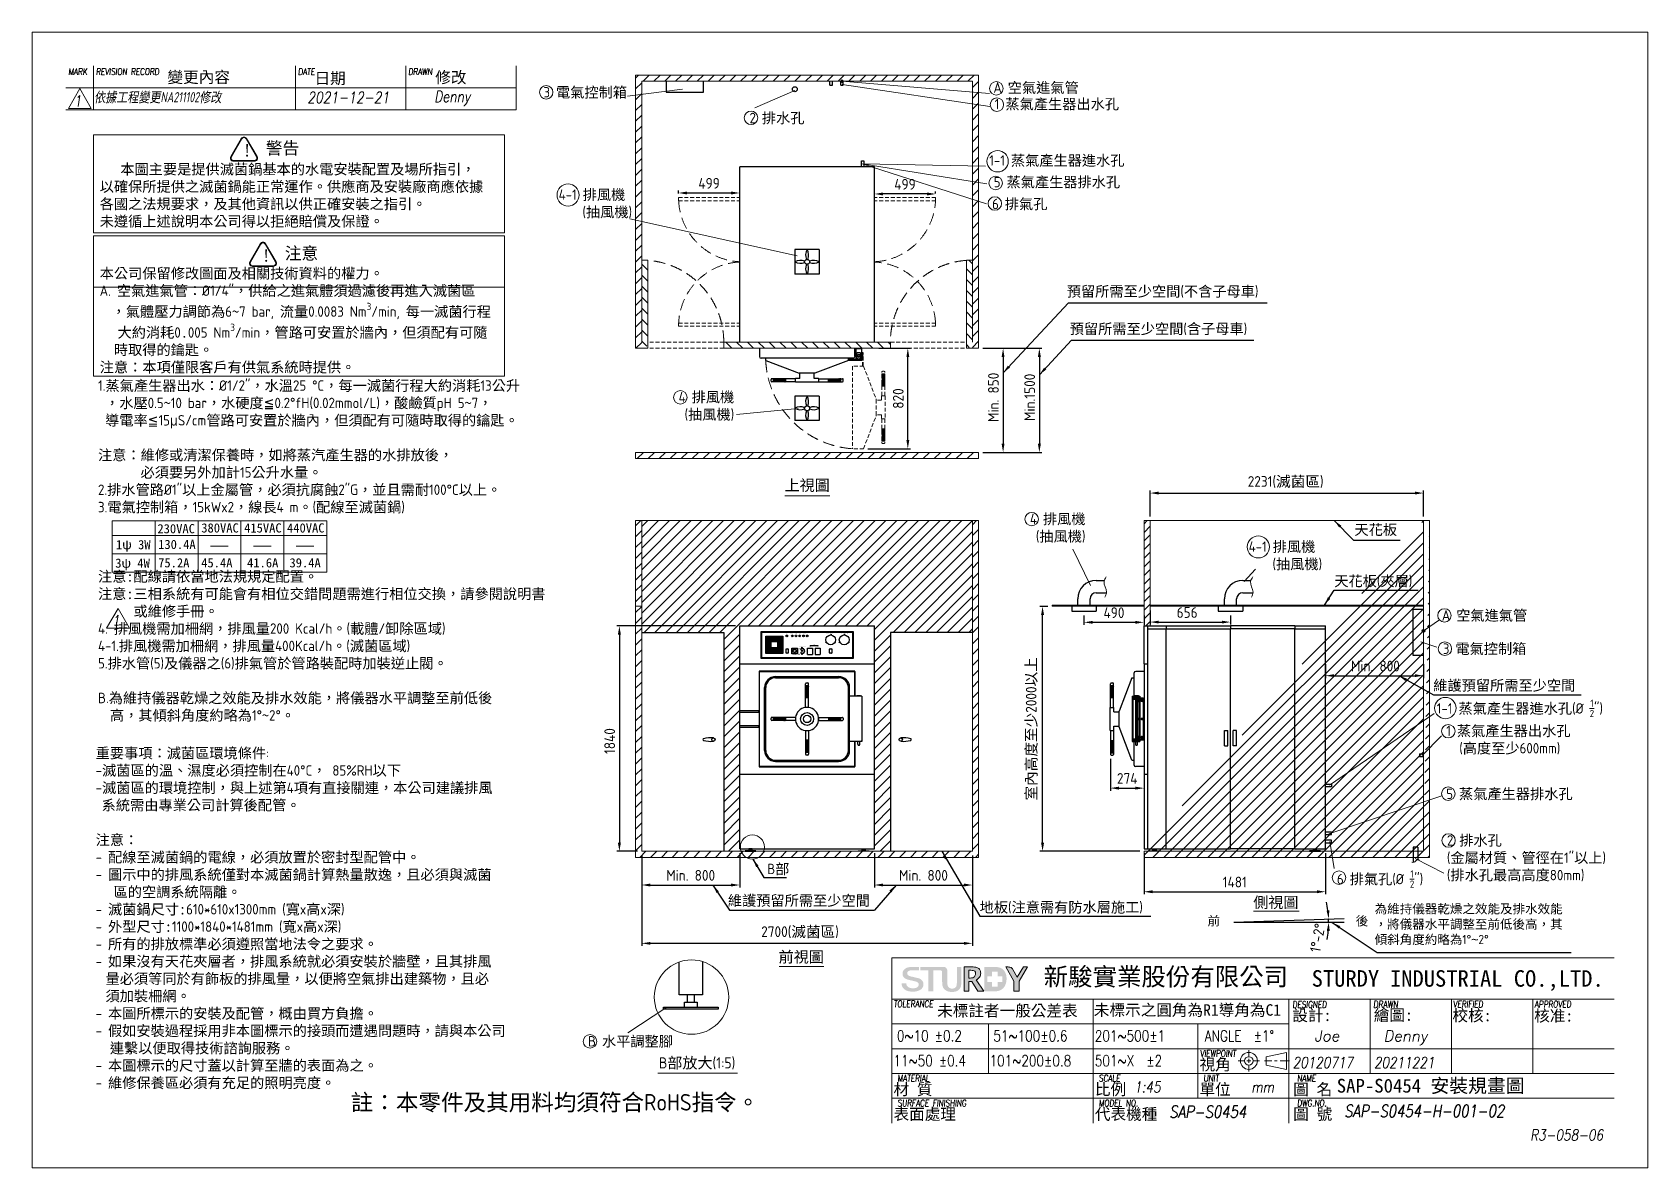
# Model space of a CAD drawing. Header units: millimetres. Extents: x -215875 to -182231, y -22821 to -2215.
# Drawn here: x -195416 to -182231, y -22821 to -13551 of the extents above; entities outside this region: 2.
import ezdxf

# ---------------------------------------------------------------- set-up
doc = ezdxf.new("R2010")
doc.units = ezdxf.units.MM
doc.header["$MEASUREMENT"] = 0
doc.linetypes.add('HIDDEN', pattern=[9.525, 6.35, -3.175])
doc.layers.get('0').update_dxf_attribs({"lineweight": 25})
for name, color, linetype, lineweight in [('D', 3, 'Continuous', 13), ('F', 7, 'Continuous', 15), ('H', 2, 'HIDDEN', 15), ('S', 4, 'Continuous', 15), ('T', 4, 'Continuous', 15), ('標註', 5, 'Continuous', 9)]:
    doc.layers.add(name, color=color, linetype=linetype, lineweight=lineweight)
doc.styles.get("Standard").update_dxf_attribs({"font": 'KAIU.TTF'})
doc.styles.add('STU25', font='isocp2.shx')
doc.styles.add('Text', font='romans.shx', dxfattribs={"width": 0.8, "oblique": 10})
doc.dimstyles.new('STU25', dxfattribs={"dimscale": 35, "dimtxt": 2.5, "dimasz": 2, "dimexe": 0.6, "dimexo": 1, "dimgap": 1, "dimtad": 1, "dimdsep": 46, "dimtxsty": 'STU25', "dimcen": 2, "dimazin": 2, "dimtfac": 1, "dimtmove": 0, "dimatfit": 3, "dimfxl": 0, "dimtolj": 1, "dimtzin": 0, "dimarcsym": 0})
doc.dimstyles.new('STU25$7', dxfattribs={"dimscale": 35, "dimtxt": 2.5, "dimasz": 2, "dimexe": 1.25, "dimexo": 0.625, "dimgap": 1, "dimtad": 0, "dimdec": 4, "dimdsep": 46, "dimtxsty": 'STU25', "dimcen": 2.5, "dimazin": 2, "dimtfac": 1, "dimtdec": 4, "dimtmove": 0, "dimatfit": 3, "dimfxl": 0, "dimtolj": 1, "dimtzin": 0, "dimarcsym": 0})
pattern_1 = [(315, (28398.78, 82.32), (44.194174, 44.194174), [])]
pattern_2 = [(45, (28398.78, 82.32), (-44.194174, 44.194174), [])]

msp = doc.modelspace()

# ---------------------------------------------------------------- texts
at = {"lineweight": -3}
for s, p in [('變更內容', (-194312.469, -13963.834)), ('日期', (-193112.308, -13972.733)), ('修改', (-192126.829, -13965.614))]:
    msp.add_text(s, height=93.4085, dxfattribs=at).set_placement(p)
for s, insert, char_height, width, attachment_point in [('{\\fArial|b0|i0|c0|p34;POWER}', (-189265.011, -18455.779), 3.5, 19.50054, 1), ('{\\fArial|b0|i0|c0|p34;ADD WATER}', (-189211.01, -18457.546), 3.5, 29.9713, 5), ('{\\fArial|b0|i0|c0|p34;HEAT}', (-189180.51, -18457.546), 3.5, 19, 5), ('{\\fArial|b0|i0|c0|p34;STERI}.', (-189149.431, -18457.546), 3.5, 19, 5), ('{\\fArial|b0|i0|c0|p34;DRY}', (-189125.011, -18455.779), 3.5, 14.99983, 1), ('{\\fArial|b0|i0|c0|p34;COMPLETE}', (-189103.011, -18455.779), 3.5, 23.49974, 1), ('{\\fArial|b0|i0|c0|p34;CHAMBER PRESSURE GAUGE}', (-188934.011, -18455.779), 3.5, 77.43945, 1), ('{\\fArial|b0|i0|c0|p34;JACKET PRESSURE GAUGE}', (-188818.011, -18455.779), 3.5, 67.407, 1), ('{\\fArial|b0|i0|c0|p34;ON}', (-189257.011, -18577.279), 5, 14.49951, 1), ('{\\fArial|b1|i0|c0|p34;0.9}', (-189158.564, -18578.779), 4, 25.84153, 1), ('{\\fArial|b0|i0|c0|p34;PRESSURE CONTROL}', (-189157.511, -18563.779), 3.5, 56.4195, 1), ('{\\fArial|b1|i0|c0|p34;1.2}', (-189120.011, -18576.779), 4, 11.85227, 1), ('{\\fArial|b0|i0|c0|p34;STERI.}', (-189073.547, -18566.779), 3.5, 43.963, 1), ('{\\fArial|b0|i0|c0|p34;TIMER}', (-189035.511, -18550.273), 3.5, 59.839, 5), ('{\\fArial|b0|i0|c0|p34;DRY}', (-189008.511, -18566.779), 3.5, 35.41234, 1), ('{\\fArial|b0|i0|c0|p34;OFF}', (-189259.011, -18621.279), 5, 16.49951, 1), ('{\\fArial|b0|i0|c0|p34;EMERGENCY}', (-189208.011, -18629.779), 3.5, 23.5, 1), ('\\A1;{\\fArial|b1|i1|c0|p34;kg/cm\\H0.7x;\\S2^  ;}', (-189164.511, -18625.779), 4, 25.94918, 1), ('{\\fArial|b1|i0|c0|p34;2.1}', (-189158.511, -18617.779), 4, 25.7884, 1)]:
    msp.add_mtext(s, dxfattribs=dict(insert=insert, char_height=char_height, width=width, attachment_point=attachment_point))
at = {"char_height": 5, "attachment_point": 1}
for s, insert in [('{\\fARIAL|b0|i0|c0|p34;LIQUID}', (-188909.011, -18577.279)), ('{\\fArial|b0|i0|c0|p34;NORMAL}', (-188912.011, -18621.279))]:
    msp.add_mtext(s, dxfattribs=dict(at, insert=insert))
at = {"insert": (-192816.617, -22219.621), "char_height": 135.00867, "attachment_point": 1, "style": 'STU25'}
msp.add_mtext('{\\f標楷體|b0|i0|c136|p65;註：本零件及其用料均須符合}RoHS{\\f標楷體|b0|i0|c136|p65;指令。}', dxfattribs=at)
at = {"layer": 'D', "color": 4}
msp.add_text('SAP-S0454 安裝規畫圖', height=112.5, dxfattribs=at).set_placement((-184768.909, -22207.993))
at = {"layer": 'D', "attachment_point": 1}
for s, insert, char_height in [('{\\Fisocp2.shx;\\C3;A \\f標楷體|b0|i0|c136|p65;空氣進氣管}', (-187571.436, -13960.061), 85), ('{\\Fisocp2.shx;3 }電氣控制箱', (-191243.691, -13998.098), 85), ('{\\Fisocp2.shx;1\\Fisocp3.shx; }蒸氣產生器出水孔', (-187560.25, -14094.287), 85), ('{\\Fisocp2.shx;2 }排水孔', (-189561.906, -14208.139), 85), ('{\\Fisocp2.shx;1-1 }蒸氣產生器進水孔', (-187605.689, -14554.612), 85), ('{\\Fisocp2.shx;5 }蒸氣產生器排水孔', (-187568.725, -14731.149), 85), ('{\\Fisocp2.shx;6 }排氣孔', (-187582.207, -14910.001), 85), ('{\\C3;預留所需至少空間\\Fisocp2.shx;(\\f標楷體|b0|i0|c136|p65;不含子母車\\Fisocp2.shx;)}', (-186972.49, -15623.73), 85), ('{\\C3;預留所需至少空間\\Fisocp2.shx;(\\f標楷體|b0|i0|c136|p65;含子母車\\Fisocp2.shx;)}', (-186948.28, -15929.313), 85), ('{\\C11;上視圖}', (-189275.6, -17204.181), 90), ('{\\C3;天花板 }', (-184624.345, -17569.432), 85), ('{\\C3;天花板\\Fisocp2.shx;(\\f標楷體|b0|i0|c136|p65;夾層\\Fisocp2.shx;)}', (-184788.972, -17988.503), 85), ('{\\Fisocp2.shx;\\C3;A \\f標楷體|b0|i0|c136|p65;空氣進氣管}', (-183911.412, -18269.212), 85), ('{\\C3;維護預留所需至少空間}', (-183981.175, -18840.692), 85), ('{\\Fisocp2.shx;1 }蒸氣產生器出水孔\\P {\\Fisocp2.shx; (}高度至少{\\Fisocp2.shx;600mm)}', (-183874.956, -19211.904), 85), ('{\\Fisocp2.shx;5 }蒸氣產生器排水孔\\P ', (-183874.956, -19726.516), 85), ('{\\Fisocp2.shx;\\C3;B\\f標楷體|b0|i0|c136|p65;部}', (-189417.255, -20339.365), 85), ('\\A1;{\\Fisocp.shx;6\\Fisocp2.shx; }排氣孔{\\Fisocp2.shx;(%%c \\H0.7x;\\S1/2;\\H1.429x;")}', (-184767.073, -20393.098), 85), ('{\\C3;維護預留所需至少空間}', (-189738.926, -20597.083), 85), ('{\\C3;地板\\Fisocp2.shx;(\\f標楷體|b0|i0|c136|p65;注意需有防水層施工\\Fisocp2.shx;)}', (-187683.79, -20651.909), 85), ('{\\C11;側視圖}', (-185449.917, -20609.742), 90), ('{\\C3;為維持儀器乾燥之效能及排水效能\\P，將儀器水平調整至前低後高，其\\P傾斜角度約略為\\Fisocp2.shx;1%%D\\f???|b0|i0|c0|p65;~\\Fisocp2.shx;2%%D}', (-184459.367, -20670.017), 75), ('{\\C11;前視圖}', (-189323.81, -21054.999), 90), ('{\\Fisocp2.shx;\\C3;B \\f標楷體|b0|i0|c136|p65;水平調整腳}', (-190880.018, -21746.428), 85), ('{\\Fisocp2.shx;\\C11;B\\f標楷體|b0|i0|c136|p65;部放大\\Fisocp2.shx;(1:5)}', (-190301.118, -21920.189), 90)]:
    msp.add_mtext(s, dxfattribs=dict(at, insert=insert, char_height=char_height))
at = {"layer": 'D', "color": 11, "attachment_point": 1, "style": 'STU25'}
for s, insert, char_height in [('{\\f標楷體|b0|i0|c136|p65;!}', (-193696.45, -14465.61), 100), ('{\\f標楷體|b0|i0|c136|p65;警告}', (-193509.937, -14446.241), 100), ('\\A1;\\P  {\\f????|b0|i0|c0|p54;  \\H0.2353x; \\f標楷體|b0|i0|c136|p65;\\H4.25x;本圖主要是提供滅菌鍋基本的水電安裝配置及場所指引，\\P以確保所提供之滅菌鍋能正常運作。供應商及安裝廠商應依據\\P各國之法規要求，及其他資訊以供正確安裝之指引。\\P未遵循上述說明本公司得以拒絕賠償及保證。\\P\\P\\P本公司保留修改圖面及相關技術資料的權力。\\P}A. {\\f標楷體|b0|i0|c136|p65;空氣進氣管：}%%c1/4"{\\f標楷體|b0|i0|c136|p65;，供給之進氣體須過濾後再進入滅菌區\\P}  {\\f標楷體|b0|i0|c136|p65;，氣體壓力調節為}6{\\f標楷體|b0|i0|c136|p65;~}7 bar, {\\f標楷體|b0|i0|c136|p65;流量}0.0083 Nm{\\H0.7x;\\S3^ ;}/min, {\\f標楷體|b0|i0|c136|p65;每一滅菌行程\\P}   {\\f標楷體|b0|i0|c136|p65;大約消耗}0{\\f標楷體|b0|i0|c136|p65;.}005 Nm{\\H0.7x;\\S3^ ;}/min{\\f標楷體|b0|i0|c136|p65;，管路可安置於牆內，但須配有可隨\\P  時取得的鑰匙。\\P注意：本項僅限客戶有供氣系統時提供。}', (-194865.723, -14484.511), 85), ('{\\f標楷體|b0|i0|c136|p65;注意}', (-193354.968, -15304.941), 100), ('{\\f標楷體|b0|i0|c136|p65;!}', (-193541.48, -15324.31), 100), ('1.{\\f標楷體|b0|i0|c136|p65;蒸氣產生器出水：}%%C1/2"{\\f標楷體|b0|i0|c136|p65;，水溫}25 %%DC{\\f標楷體|b0|i0|c136|p65;，每一滅菌行程大約消耗}13{\\f標楷體|b0|i0|c136|p65;公升\\P ，水壓}0.5{\\f標楷體|b0|i0|c136|p65;~}10 bar{\\f標楷體|b0|i0|c136|p65;，水硬度\\f新細明體|b0|i0|c136|p18;≦}0.2%%DfH(0.02mmol/L){\\f標楷體|b0|i0|c136|p65;，酸鹼質}pH 5{\\f標楷體|b0|i0|c136|p65;~}7{\\f標楷體|b0|i0|c136|p65;，\\P 導電率\\f新細明體|b0|i0|c136|p18;≦}15{\\f新細明體|b0|i0|c136|p16;μ}S/cm{\\f標楷體|b0|i0|c136|p65;管路可安置於牆內，但須配有可隨時取得的鑰匙。\\P\\P注意：維修或清潔保養時，如將蒸汽產生器的水排放後，\\P      必須要另外加計}15{\\f標楷體|b0|i0|c136|p65;公升水量。}\\P2.{\\f標楷體|b0|i0|c136|p65;排水管路}%%C1"{\\f標楷體|b0|i0|c136|p65;以上金屬管，必須抗腐蝕}2"G{\\f標楷體|b0|i0|c136|p65;，並且需耐}100%%DC{\\f標楷體|b0|i0|c136|p65;以上。} \\P3.{\\f標楷體|b0|i0|c136|p65;電氣控制箱，}15kWx2{\\f標楷體|b0|i0|c136|p65;，線長}4 m{\\f標楷體|b0|i0|c136|p65;。}({\\f標楷體|b0|i0|c136|p65;配線至滅菌鍋}) \\P\\P\\P\\P{\\f標楷體|b0|i0|c136|p65;注意:配線請依當地法規規定配置。\\P\\fDFKai-SB|b0|i0|c136|p65;注意:三相系統有可能會有相位交錯問題需進行相位交換，請參閱說明書\\P     或維修手冊。}\\P4. {\\f標楷體|b0|i0|c136|p65;排風機需加柵網，排風量}200 Kcal/h{\\f標楷體|b0|i0|c136|p65;。}({\\f標楷體|b0|i0|c136|p65;載體}/{\\f標楷體|b0|i0|c136|p65;卸除區域})\\P4-1.{\\f標楷體|b0|i0|c136|p65;排風機需加柵網，排風量}400Kcal/h{\\f標楷體|b0|i0|c136|p65;。}({\\f標楷體|b0|i0|c136|p65;滅菌區域})\\P5.{\\f標楷體|b0|i0|c136|p65;排水管}(5){\\f標楷體|b0|i0|c136|p65;及儀器之}(6){\\f標楷體|b0|i0|c136|p65;排氣管於管路裝配時加裝逆止閥。\\P}\\PB.{\\f標楷體|b0|i0|c136|p65;為維持儀器乾燥之效能及排水效能，將儀器水平調整至前低後}\\P  {\\f標楷體|b0|i0|c136|p65;高，其傾斜角度約略為}1%%D{\\f標楷體|b0|i0|c136|p65;~}2%%D{\\f標楷體|b0|i0|c136|p65;。}', (-194879.477, -16392.949), 85), ('{\\f標楷體|b0|i0|c136|p65;230VAC}', (-194394.644, -17566.215), 75), ('{\\f標楷體|b0|i0|c136|p65;380VAC}', (-194036.761, -17560.03), 75), ('{\\f標楷體|b0|i0|c136|p65;415VAC}', (-193686.761, -17560.03), 75), ('{\\f標楷體|b0|i0|c136|p65;440VAC}', (-193336.761, -17560.03), 75), ('{\\f標楷體|b0|i0|c136|p65;1ψ 3W}', (-194733.037, -17696.289), 75), ('{\\f標楷體|b0|i0|c136|p65;130.4A}', (-194388.562, -17694.631), 75), ('{\\f標楷體|b0|i0|c136|p65;3ψ 4W}', (-194739.079, -17847.3), 75), ('{\\f標楷體|b0|i0|c136|p65;75.2A}', (-194388.562, -17844.631), 75), ('{\\f標楷體|b0|i0|c136|p65;45.4A}', (-194037.09, -17844.631), 75), ('{\\f標楷體|b0|i0|c136|p65;41.6A}', (-193662.737, -17844.631), 75), ('{\\f標楷體|b0|i0|c136|p65;39.4A}', (-193316.765, -17844.631), 75), ('{\\f標楷體|b0|i0|c136|p65;重要事項：滅菌區環境條件}:\\P-{\\f標楷體|b0|i0|c136|p65;滅菌區的溫、濕度必須控制在}40%%DC{\\f標楷體|b0|i0|c136|p65;，} 85%RH{\\f標楷體|b0|i0|c136|p65;以下\\P}-{\\f標楷體|b0|i0|c136|p65;滅菌區的環境控制，與上述第}4{\\f標楷體|b0|i0|c136|p65;項有直接關連，本公司建議排風\\P} {\\f標楷體|b0|i0|c136|p65;系統需由專業公司計算後配管。\\P\\P注意：\\P}- {\\f標楷體|b0|i0|c136|p65;配線至滅菌鍋的電線，必須放置於密封型配管中。\\P}- {\\f標楷體|b0|i0|c136|p65;圖示中的排風系統僅對本滅菌鍋計算熱量散逸，且必須與滅菌\\P}   {\\f標楷體|b0|i0|c136|p65;區的空調系統隔離。\\P}- {\\f標楷體|b0|i0|c136|p65;滅菌鍋尺寸:}610*610x1300mm ({\\f標楷體|b0|i0|c136|p65;寬}x{\\f標楷體|b0|i0|c136|p65;高}x{\\f標楷體|b0|i0|c136|p65;深})\\P- {\\f標楷體|b0|i0|c136|p65;外型尺寸:}1100*1840*1481mm ({\\f標楷體|b0|i0|c136|p65;寬}x{\\f標楷體|b0|i0|c136|p65;高}x{\\f標楷體|b0|i0|c136|p65;深})\\P- {\\f標楷體|b0|i0|c136|p65;所有的排放標準必須遵照當地法令之要求。\\P}- {\\f標楷體|b0|i0|c136|p65;如果沒有天花夾層者，排風系統就必須安裝於牆壁，且其排風\\P} {\\f???|b0|i0|c0|p65; \\f標楷體|b0|i0|c136|p65;量必須等同於有飾板的排風量，以便將空氣排出建築物，且必\\P} {\\f???|b0|i0|c0|p65; \\f標楷體|b0|i0|c136|p65;須加裝柵網。\\P}- {\\f標楷體|b0|i0|c136|p65;本圖所標示的安裝及配管，概由買方負擔。\\P}- {\\f標楷體|b0|i0|c136|p65;假如安裝過程採用非本圖標示的接頭而遭遇問題時，請與本公司\\P  連繫以便取得技術諮詢服務。\\P}- {\\f標楷體|b0|i0|c136|p65;本圖標示的尺寸蓋以計算至牆的表面為之。\\P}- {\\f標楷體|b0|i0|c136|p65;維修保養區必須有充足的照明亮度。}', (-194898.564, -19393.341), 85)]:
    msp.add_mtext(s, dxfattribs=dict(at, insert=insert, char_height=char_height))
at = {"layer": 'D', "char_height": 85, "attachment_point": 1, "style": 'STU25'}
for s, insert in [('4-1 {\\f標楷體|b0|i0|c136|p65;排風機\\P}    ({\\f標楷體|b0|i0|c136|p65;抽風機})', (-191119.809, -14834.267)), ('4 {\\f標楷體|b0|i0|c136|p65;排風機\\P} ({\\f標楷體|b0|i0|c136|p65;抽風機})', (-190140.527, -16486.988)), ('4 {\\f標楷體|b0|i0|c136|p65;排風機\\P} ({\\f標楷體|b0|i0|c136|p65;抽風機})', (-187273.163, -17481.653)), ('4-1 {\\f標楷體|b0|i0|c136|p65;排風機\\P}    ({\\f標楷體|b0|i0|c136|p65;抽風機})', (-185487.582, -17707.827)), ('3 {\\f標楷體|b0|i0|c136|p65;電氣控制箱}', (-183902.902, -18541.266)), ('\\A1;1-1 {\\f標楷體|b0|i0|c136|p65;蒸氣產生器進水孔}(%%c {\\H0.7x;\\S1/2;}")', (-183952.424, -18999.713)), ('2 {\\f標楷體|b0|i0|c136|p65;排水孔\\P}({\\f標楷體|b0|i0|c136|p65;金屬材質、管徑在}1"{\\f標楷體|b0|i0|c136|p65;以上})\\P({\\f標楷體|b0|i0|c136|p65;排水孔最高高度}80mm)', (-183869.722, -20105.979))]:
    msp.add_mtext(s, dxfattribs=dict(at, insert=insert))
at = {"layer": 'D', "char_height": 75, "width": 218.181, "attachment_point": 1}
for s, insert in [(' 前', (-185874.706, -20768.466)), ('{\\Fisocp2.shx; }後', (-184656.83, -20768.917))]:
    msp.add_mtext(s, dxfattribs=dict(at, insert=insert))
at = {"layer": 'F', "color": 1, "lineweight": 15, "style": 'Text', "oblique": 5, "width": 0.8}
for s, p in [('MARK', (-195121.901, -13899.349)), ('REVISION RECORD', (-194896.901, -13899.349)), ('DATE', (-193246.751, -13899.349)), ('DRAWN', (-192346.751, -13899.349))]:
    msp.add_text(s, height=54, dxfattribs=at).set_placement(p)
at = {"layer": 'T', "lineweight": 20, "style": 'Text', "oblique": 10, "width": 0.8}
for s, height, p in [('1', 90, (-195076.525, -14156.176)), ('2021-12-21', 92, (-193170.842, -14129.291)), ('Denny', 92, (-192135.472, -14121.027)), ('1', 90, (-194764.419, -18400.469)), ('20120717', 90, (-185128.652, -22007.778)), ('20211221', 90, (-184464.902, -22007.778)), ('1:45', 90, (-186422.304, -22206.655)), ('mm', 90, (-185465.688, -22206.4)), ('SAP-S0454', 99, (-186135.344, -22414.257)), ('SAP-S0454-H-001-02', 99, (-184707.565, -22407.964))]:
    msp.add_text(s, height=height, dxfattribs=at).set_placement(p)
at = {"layer": 'T', "lineweight": 20, "style": 'Text', "oblique": 10}
for s, p in [('Joe', (-184951.333, -21789.865)), ('Denny', (-184386.278, -21789.865))]:
    msp.add_text(s, height=90, dxfattribs=at).set_placement(p)
at = {"layer": 'T', "linetype": 'Continuous', "lineweight": 20, "attachment_point": 1, "style": 'Text'}
for s, insert, char_height in [('{\\fDFKai-SB|b0|i0|c136|p65;依據工程變更\\Fisocp2.shx|c136;NA211102\\fDFKai-SB|b0|i0|c136|p65;修改}', (-194911.076, -14039.406), 82.79908), ('{R3-058-06}', (-183189.994, -22509.004), 90)]:
    msp.add_mtext(s, dxfattribs=dict(at, insert=insert, char_height=char_height))
at = {"layer": '標註', "char_height": 20, "attachment_point": 1}
for insert in [(-215875.215, -2215.475), (-215729.292, -2277.19)]:
    msp.add_mtext('\\A1;', dxfattribs=dict(at, insert=insert))

# ---------------------------------------------------------------- blocks, each defined once
blk = doc.blocks.new('*D1')
at = {"layer": 'D', "color": 0, "lineweight": -2}
for start, end in [(7.1806, 12.3613), (0, 2), (349.6387, 354.8194)]:
    blk.add_arc((-185609, -20818), 774, start, end, dxfattribs=at)
at = {"layer": 'D', "color": 0}
for points in [[(-184852, -20722), (-184829, -20720), (-184835, -20791)], [(-184826, -20888), (-184850, -20887), (-184835, -20818)]]:
    blk.add_solid(points, dxfattribs=at)
at = {"layer": 'Defpoints', "color": 0}
for p in [(-185609, -20818), (-185609, -20818), (-184835, -20800), (-184709, -20786), (-184708, -20818)]:
    blk.add_point(p, dxfattribs=at)
at = {"layer": 'D', "color": 0, "insert": (-184925, -20944), "char_height": 87.5, "attachment_point": 5, "rotation": 79.526, "style": 'STU25'}
blk.add_mtext('1%%D-2%%D', dxfattribs=at)
blk = doc.blocks.new('*D2')
at = {"layer": 'D', "color": 0, "lineweight": -2}
for p, q in [((-186292, -18273), (-186292, -18387)), ((-185636, -18312), (-185636, -18387)), ((-186222, -18366), (-185706, -18366))]:
    blk.add_line(p, q, dxfattribs=at)
at = {"layer": 'D', "color": 0}
for points in [[(-186222, -18355), (-186222, -18378), (-186292, -18366)], [(-185706, -18378), (-185706, -18355), (-185636, -18366)]]:
    blk.add_solid(points, dxfattribs=at)
at = {"layer": 'Defpoints', "color": 0}
for p in [(-186292, -18238), (-185636, -18277), (-185636, -18366)]:
    blk.add_point(p, dxfattribs=at)
at = {"layer": 'D', "color": 0, "insert": (-185990, -18288), "char_height": 87.5, "attachment_point": 5, "style": 'STU25'}
blk.add_mtext('\\A1;656', dxfattribs=at)
blk = doc.blocks.new('*D3')
at = {"layer": 'D', "color": 0, "lineweight": -2}
for p, q in [((-190442, -20273), (-190442, -21010)), ((-187742, -20273), (-187742, -21010)), ((-190372, -20989), (-187812, -20989))]:
    blk.add_line(p, q, dxfattribs=at)
at = {"layer": 'D', "color": 0}
for points in [[(-190372, -20978), (-190372, -21001), (-190442, -20989)], [(-187812, -21001), (-187812, -20978), (-187742, -20989)]]:
    blk.add_solid(points, dxfattribs=at)
at = {"layer": 'Defpoints', "color": 0}
for p in [(-190442, -20238), (-187742, -20238), (-187742, -20989)]:
    blk.add_point(p, dxfattribs=at)
at = {"layer": 'D', "color": 0, "insert": (-189150, -20899), "char_height": 87.5, "attachment_point": 5, "style": 'STU25'}
blk.add_mtext('\\A1;2700({\\f標楷體|b0|i0|c136|p65;滅菌區})', dxfattribs=at)
blk = doc.blocks.new('*D4')
at = {"layer": 'D', "color": 0, "lineweight": -2}
for p, q in [((-187127, -18238), (-187191, -18238)), ((-187170, -20168), (-187170, -18308)), ((-186377, -20238), (-187191, -20238))]:
    blk.add_line(p, q, dxfattribs=at)
at = {"layer": 'D', "color": 0}
for points in [[(-187158, -18308), (-187182, -18308), (-187170, -18238)], [(-187182, -20168), (-187158, -20168), (-187170, -20238)]]:
    blk.add_solid(points, dxfattribs=at)
at = {"layer": 'Defpoints', "color": 0}
for p in [(-187170, -18238), (-187092, -18238), (-186342, -20238)]:
    blk.add_point(p, dxfattribs=at)
at = {"layer": 'D', "color": 0, "insert": (-187258, -19238), "char_height": 87.5, "attachment_point": 5, "rotation": 90, "style": 'STU25'}
blk.add_mtext('\\A1;{\\f標楷體|b0|i0|c136|p65;室內高度至少}2000{\\f標楷體|b0|i0|c136|p65;以上}', dxfattribs=at)
blk = doc.blocks.new('*D5')
at = {"layer": 'D', "color": 0, "lineweight": -2}
for p, q in [((-190442, -20273), (-190442, -20534)), ((-189642, -20253), (-189642, -20534)), ((-190372, -20513), (-189712, -20513))]:
    blk.add_line(p, q, dxfattribs=at)
at = {"layer": 'D', "color": 0}
for points in [[(-190372, -20501), (-190372, -20525), (-190442, -20513)], [(-189712, -20525), (-189712, -20501), (-189642, -20513)]]:
    blk.add_solid(points, dxfattribs=at)
at = {"layer": 'Defpoints', "color": 0}
for p in [(-190442, -20238), (-189642, -20218), (-189642, -20513)]:
    blk.add_point(p, dxfattribs=at)
at = {"layer": 'D', "color": 0, "insert": (-190042, -20434), "char_height": 87.5, "attachment_point": 5, "style": 'STU25'}
blk.add_mtext('\\A1;Min. 800', dxfattribs=at)
blk = doc.blocks.new('*D6')
at = {"layer": 'D', "color": 0, "lineweight": -2}
for p, q in [((-188542, -20253), (-188542, -20534)), ((-187742, -20273), (-187742, -20534)), ((-188472, -20513), (-187812, -20513))]:
    blk.add_line(p, q, dxfattribs=at)
at = {"layer": 'D', "color": 0}
for points in [[(-188472, -20501), (-188472, -20525), (-188542, -20513)], [(-187812, -20525), (-187812, -20501), (-187742, -20513)]]:
    blk.add_solid(points, dxfattribs=at)
at = {"layer": 'Defpoints', "color": 0}
for p in [(-188542, -20218), (-187742, -20238), (-187742, -20513)]:
    blk.add_point(p, dxfattribs=at)
at = {"layer": 'D', "color": 0, "insert": (-188142, -20434), "char_height": 87.5, "attachment_point": 5, "style": 'STU25'}
blk.add_mtext('\\A1;Min. 800', dxfattribs=at)
blk = doc.blocks.new('*D7')
at = {"layer": 'D', "color": 0, "lineweight": -2}
for p, q in [((-189677, -18398), (-190645, -18398)), ((-190624, -18468), (-190624, -20168)), ((-190477, -20238), (-190645, -20238))]:
    blk.add_line(p, q, dxfattribs=at)
at = {"layer": 'D', "color": 0}
for points in [[(-190612, -18468), (-190636, -18468), (-190624, -18398)], [(-190636, -20168), (-190612, -20168), (-190624, -20238)]]:
    blk.add_solid(points, dxfattribs=at)
at = {"layer": 'Defpoints', "color": 0}
for p in [(-189642, -18398), (-190624, -20238), (-190442, -20238)]:
    blk.add_point(p, dxfattribs=at)
at = {"layer": 'D', "color": 0, "insert": (-190703, -19338), "char_height": 87.5, "attachment_point": 5, "rotation": 90, "style": 'STU25'}
blk.add_mtext('\\A1;1840', dxfattribs=at)
blk = doc.blocks.new('*D8')
at = {"layer": 'D', "color": 0, "lineweight": -2}
for p, q in [((-184861, -18709), (-184861, -18825)), ((-184061, -18709), (-184061, -18825)), ((-184791, -18804), (-184131, -18804))]:
    blk.add_line(p, q, dxfattribs=at)
at = {"layer": 'D', "color": 0}
for points in [[(-184791, -18792), (-184791, -18815), (-184861, -18804)], [(-184131, -18815), (-184131, -18792), (-184061, -18804)]]:
    blk.add_solid(points, dxfattribs=at)
at = {"layer": 'Defpoints', "color": 0}
for p in [(-184861, -18674), (-184061, -18674), (-184061, -18804)]:
    blk.add_point(p, dxfattribs=at)
at = {"layer": 'D', "color": 0, "insert": (-184453, -18725), "char_height": 87.5, "attachment_point": 5, "style": 'STU25'}
blk.add_mtext('\\A1;{\\Fisocp2.shx;Min. 800}', dxfattribs=at)
blk = doc.blocks.new('*D9')
at = {"layer": 'D', "color": 0, "lineweight": -2}
for p, q in [((-186292, -17503), (-186292, -17292)), ((-186222, -17313), (-184131, -17313)), ((-184061, -17503), (-184061, -17292))]:
    blk.add_line(p, q, dxfattribs=at)
at = {"layer": 'D', "color": 0}
for points in [[(-186222, -17301), (-186222, -17325), (-186292, -17313)], [(-184131, -17325), (-184131, -17301), (-184061, -17313)]]:
    blk.add_solid(points, dxfattribs=at)
at = {"layer": 'Defpoints', "color": 0}
for p in [(-184061, -17313), (-186292, -17538), (-184061, -17538)]:
    blk.add_point(p, dxfattribs=at)
at = {"layer": 'D', "color": 0, "insert": (-185186, -17223), "char_height": 87.5, "attachment_point": 5, "style": 'STU25'}
blk.add_mtext('\\A1;2231({\\f標楷體|b0|i0|c136|p65;滅菌區})', dxfattribs=at)
blk = doc.blocks.new('*D12')
at = {"layer": 'D', "color": 0, "lineweight": -2}
for p, q in [((-186342, -20253), (-186342, -20589)), ((-184861, -20253), (-184861, -20589)), ((-186272, -20568), (-184931, -20568))]:
    blk.add_line(p, q, dxfattribs=at)
at = {"layer": 'D', "color": 0}
for points in [[(-186272, -20556), (-186272, -20580), (-186342, -20568)], [(-184931, -20580), (-184931, -20556), (-184861, -20568)]]:
    blk.add_solid(points, dxfattribs=at)
at = {"layer": 'Defpoints', "color": 0}
for p in [(-186342, -20218), (-184861, -20218), (-184861, -20568)]:
    blk.add_point(p, dxfattribs=at)
at = {"layer": 'D', "color": 0, "insert": (-185601, -20489), "char_height": 87.5, "attachment_point": 5, "style": 'STU25'}
blk.add_mtext('\\A1;1481', dxfattribs=at)
blk = doc.blocks.new('*D13')
at = {"layer": 'D', "color": 0, "lineweight": -2}
for p, q in [((-187657, -16131), (-187471, -16131)), ((-187492, -16201), (-187492, -16911)), ((-187657, -16981), (-187471, -16981))]:
    blk.add_line(p, q, dxfattribs=at)
at = {"layer": 'D', "color": 0}
for points in [[(-187481, -16201), (-187504, -16201), (-187492, -16131)], [(-187504, -16911), (-187481, -16911), (-187492, -16981)]]:
    blk.add_solid(points, dxfattribs=at)
at = {"layer": 'Defpoints', "color": 0}
for p in [(-187692, -16131), (-187692, -16981), (-187492, -16981)]:
    blk.add_point(p, dxfattribs=at)
at = {"layer": 'D', "color": 0, "insert": (-187571, -16531), "char_height": 87.5, "attachment_point": 5, "rotation": 90, "style": 'STU25'}
blk.add_mtext('\\A1;{\\Fisocp2.shx;Min. 850}', dxfattribs=at)
blk = doc.blocks.new('*D14')
at = {"layer": 'D', "color": 0, "lineweight": -2}
for p, q in [((-187657, -16131), (-187175, -16131)), ((-187196, -16201), (-187196, -16911)), ((-187657, -16981), (-187175, -16981))]:
    blk.add_line(p, q, dxfattribs=at)
at = {"layer": 'D', "color": 0}
for points in [[(-187184, -16201), (-187208, -16201), (-187196, -16131)], [(-187208, -16911), (-187184, -16911), (-187196, -16981)]]:
    blk.add_solid(points, dxfattribs=at)
at = {"layer": 'Defpoints', "color": 0}
for p in [(-187692, -16131), (-187692, -16981), (-187196, -16981)]:
    blk.add_point(p, dxfattribs=at)
at = {"layer": 'D', "color": 0, "insert": (-187275, -16531), "char_height": 87.5, "attachment_point": 5, "rotation": 90, "style": 'STU25'}
blk.add_mtext('\\A1;{\\Fisocp2.shx;Min.1500}', dxfattribs=at)
blk = doc.blocks.new('*D15')
at = {"layer": 'D', "color": 0, "lineweight": -2}
for p, q in [((-186832, -18312), (-186832, -18389)), ((-186342, -18312), (-186342, -18389)), ((-186762, -18368), (-186412, -18368))]:
    blk.add_line(p, q, dxfattribs=at)
at = {"layer": 'D', "color": 0}
for points in [[(-186762, -18357), (-186762, -18380), (-186832, -18368)], [(-186412, -18380), (-186412, -18357), (-186342, -18368)]]:
    blk.add_solid(points, dxfattribs=at)
at = {"layer": 'Defpoints', "color": 0}
for p in [(-186832, -18277), (-186342, -18277), (-186342, -18368)]:
    blk.add_point(p, dxfattribs=at)
at = {"layer": 'D', "color": 0, "insert": (-186587, -18290), "char_height": 87.5, "attachment_point": 5, "style": 'STU25'}
blk.add_mtext('\\A1;490', dxfattribs=at)
blk = doc.blocks.new('*D16')
at = {"layer": 'D', "color": 0, "lineweight": -2}
for p, q in [((-188507, -16131), (-188249, -16131)), ((-188270, -16881), (-188270, -16201)), ((-188596, -16951), (-188249, -16951))]:
    blk.add_line(p, q, dxfattribs=at)
at = {"layer": 'D', "color": 0}
for points in [[(-188258, -16201), (-188281, -16201), (-188270, -16131)], [(-188281, -16881), (-188258, -16881), (-188270, -16951)]]:
    blk.add_solid(points, dxfattribs=at)
at = {"layer": 'Defpoints', "color": 0}
for p in [(-188542, -16131), (-188270, -16131), (-188631, -16951)]:
    blk.add_point(p, dxfattribs=at)
at = {"layer": 'D', "color": 0, "insert": (-188348, -16541), "char_height": 87.5, "attachment_point": 5, "rotation": 90, "style": 'STU25'}
blk.add_mtext('\\A1;820', dxfattribs=at)
blk = doc.blocks.new('*D17')
at = {"layer": 'D', "color": 0, "lineweight": -2}
for p, q in [((-186616, -19482), (-186616, -19743)), ((-186342, -19482), (-186342, -19743)), ((-186546, -19722), (-186412, -19722))]:
    blk.add_line(p, q, dxfattribs=at)
at = {"layer": 'D', "color": 0}
for points in [[(-186546, -19710), (-186546, -19734), (-186616, -19722)], [(-186412, -19734), (-186412, -19710), (-186342, -19722)]]:
    blk.add_solid(points, dxfattribs=at)
at = {"layer": 'Defpoints', "color": 0}
for p in [(-186616, -19447), (-186342, -19447), (-186342, -19722)]:
    blk.add_point(p, dxfattribs=at)
at = {"layer": 'D', "color": 0, "insert": (-186479, -19643), "char_height": 87.5, "attachment_point": 5, "style": 'STU25'}
blk.add_mtext('\\A1;274', dxfattribs=at)
blk = doc.blocks.new('*D18')
at = {"layer": 'D', "color": 0, "lineweight": -2}
for p, q in [((-188542, -14866), (-188542, -14850)), ((-188113, -14871), (-188472, -14871)), ((-188043, -14866), (-188043, -14850))]:
    blk.add_line(p, q, dxfattribs=at)
at = {"layer": 'D', "color": 0}
for points in [[(-188472, -14859), (-188472, -14883), (-188542, -14871)], [(-188113, -14883), (-188113, -14859), (-188043, -14871)]]:
    blk.add_solid(points, dxfattribs=at)
at = {"layer": 'Defpoints', "color": 0}
for p in [(-188542, -14871), (-188542, -14901), (-188043, -14901)]:
    blk.add_point(p, dxfattribs=at)
at = {"layer": 'D', "color": 0, "insert": (-188293, -14792), "char_height": 87.5, "attachment_point": 5, "style": 'STU25'}
blk.add_mtext('\\A1;499', dxfattribs=at)
blk = doc.blocks.new('*D19')
at = {"layer": 'D', "color": 0, "lineweight": -2}
for p, q in [((-190141, -14866), (-190141, -14842)), ((-190071, -14863), (-189712, -14863)), ((-189642, -14866), (-189642, -14842))]:
    blk.add_line(p, q, dxfattribs=at)
at = {"layer": 'D', "color": 0}
for points in [[(-190071, -14851), (-190071, -14875), (-190141, -14863)], [(-189712, -14875), (-189712, -14851), (-189642, -14863)]]:
    blk.add_solid(points, dxfattribs=at)
at = {"layer": 'Defpoints', "color": 0}
for p in [(-189642, -14863), (-190141, -14901), (-189642, -14901)]:
    blk.add_point(p, dxfattribs=at)
at = {"layer": 'D', "color": 0, "insert": (-189892, -14784), "char_height": 87.5, "attachment_point": 5, "style": 'STU25'}
blk.add_mtext('\\A1;499', dxfattribs=at)
blk = doc.blocks.new('新駿LOGO')
at = {"layer": 'F'}
h = blk.add_hatch(color=256, dxfattribs=at)
edge = h.paths.add_edge_path()
edge.add_spline(control_points=[(-529.05, -442.14), (-529.05, -442.31), (-529.02, -442.45), (-528.95, -442.56), (-528.89, -442.68), (-528.8, -442.78), (-528.69, -442.85), (-528.57, -442.93), (-528.44, -442.98), (-528.29, -443.01), (-528.15, -443.05), (-527.99, -443.07), (-527.81, -443.07), (-527.62, -443.07), (-527.47, -443.05), (-527.33, -443.01), (-527.2, -442.97), (-527.09, -442.92), (-527.01, -442.86), (-526.93, -442.8), (-526.87, -442.73), (-526.83, -442.65), (-526.8, -442.57), (-526.78, -442.49), (-526.78, -442.41), (-526.78, -442.25), (-526.82, -442.13), (-526.91, -442.05), (-526.99, -441.97), (-527.08, -441.91), (-527.18, -441.88), (-527.36, -441.83), (-527.56, -441.77), (-527.79, -441.72), (-528.02, -441.67), (-528.3, -441.61), (-528.64, -441.53), (-528.85, -441.48), (-529.02, -441.41), (-529.16, -441.34), (-529.3, -441.26), (-529.41, -441.17), (-529.5, -441.07), (-529.58, -440.98), (-529.64, -440.87), (-529.67, -440.77), (-529.7, -440.66), (-529.72, -440.55), (-529.72, -440.43), (-529.72, -440.22), (-529.67, -440.03), (-529.57, -439.87), (-529.46, -439.71), (-529.33, -439.58), (-529.16, -439.47), (-528.99, -439.37), (-528.85, -439.31), (-528.64, -439.26), (-528.43, -439.21), (-528.13, -439.2), (-527.91, -439.2), (-527.66, -439.2), (-526.73, -439.2), (-526.73, -439.2), (-526.73, -439.2), (-526.73, -439.81), (-526.73, -439.81), (-526.73, -439.81), (-528.14, -439.8), (-528.28, -439.83), (-528.39, -439.85), (-528.48, -439.86), (-528.56, -439.9), (-528.65, -439.94), (-528.72, -440), (-528.78, -440.07), (-528.84, -440.14), (-528.87, -440.23), (-528.87, -440.34), (-528.87, -440.5), (-528.81, -440.62), (-528.7, -440.7), (-528.6, -440.79), (-528.46, -440.85), (-528.28, -440.9), (-528.27, -440.9), (-528.19, -440.92), (-528.07, -440.95), (-527.94, -440.98), (-527.8, -441.01), (-527.65, -441.05), (-527.49, -441.09), (-527.34, -441.12), (-527.19, -441.16), (-527.04, -441.19), (-526.94, -441.21), (-526.87, -441.23), (-526.71, -441.27), (-526.58, -441.34), (-526.46, -441.41), (-526.34, -441.49), (-526.24, -441.58), (-526.16, -441.67), (-526.08, -441.77), (-526.02, -441.88), (-525.98, -441.99), (-525.94, -442.1), (-525.92, -442.22), (-525.92, -442.33), (-525.92, -442.57), (-525.98, -442.78), (-526.09, -442.95), (-526.2, -443.12), (-526.35, -443.26), (-526.53, -443.37), (-526.71, -443.48), (-526.92, -443.55), (-527.15, -443.61), (-527.39, -443.66), (-527.62, -443.68), (-527.87, -443.68), (-528.14, -443.68), (-528.41, -443.65), (-528.65, -443.59), (-528.9, -443.53), (-529.11, -443.44), (-529.3, -443.31), (-529.48, -443.19), (-529.63, -443.03), (-529.74, -442.83), (-529.84, -442.64), (-529.9, -442.41), (-529.91, -442.14), (-529.91, -442.14), (-529.05, -442.14), (-529.05, -442.14)], knot_values=[0, 0, 0, 0, 1, 1, 1, 2, 2, 2, 3, 3, 3, 4, 4, 4, 5, 5, 5, 6, 6, 6, 7, 7, 7, 8, 8, 8, 9, 9, 9, 10, 10, 10, 11, 11, 11, 12, 12, 12, 13, 13, 13, 14, 14, 14, 15, 15, 15, 16, 16, 16, 17, 17, 17, 18, 18, 18, 19, 19, 19, 20, 20, 20, 21, 21, 21, 22, 22, 22, 23, 23, 23, 24, 24, 24, 25, 25, 25, 26, 26, 26, 27, 27, 27, 28, 28, 28, 29, 29, 29, 30, 30, 30, 31, 31, 31, 32, 32, 32, 33, 33, 33, 34, 34, 34, 35, 35, 35, 36, 36, 36, 37, 37, 37, 38, 38, 38, 39, 39, 39, 40, 40, 40, 41, 41, 41, 42, 42, 42, 43, 43, 43, 44, 44, 44, 45, 45, 45, 45], degree=3, periodic=0)
edge = h.paths.add_edge_path()
edge.add_spline(control_points=[(-522.53, -440.14), (-522.54, -440.04), (-522.57, -439.94), (-522.63, -439.9), (-522.77, -439.79), (-522.9, -439.81), (-522.9, -439.81), (-522.9, -439.81), (-523.02, -439.81), (-523.02, -439.81), (-523.02, -439.81), (-524.14, -439.81), (-524.14, -439.81), (-524.14, -439.81), (-524.14, -443.62), (-524.14, -443.62), (-524.14, -443.62), (-525.06, -443.62), (-525.06, -443.62), (-525.06, -443.62), (-525.06, -439.81), (-525.06, -439.81), (-525.06, -439.81), (-526.47, -439.81), (-526.47, -439.81), (-526.47, -439.81), (-526.47, -439.2), (-526.47, -439.2), (-526.47, -439.2), (-522.39, -439.2), (-522.39, -439.2)], knot_values=[5.578051, 5.578051, 5.578051, 5.578051, 6, 6, 6, 7, 7, 7, 8, 8, 8, 9, 9, 9, 10, 10, 10, 11, 11, 11, 12, 12, 12, 13, 13, 13, 14, 14, 14, 15, 15, 15, 15], degree=3, periodic=0)
edge.add_spline(control_points=[(-522.4, -439.2), (-522.31, -439.2), (-522.22, -439.2), (-522.22, -439.2), (-522.22, -439.2), (-521.96, -439.19), (-521.76, -439.41), (-521.58, -439.61), (-521.61, -439.85), (-521.61, -439.85), (-521.61, -439.85), (-521.61, -441.92), (-521.61, -441.92), (-521.61, -442.41), (-521.52, -442.73), (-521.36, -442.89), (-521.19, -443.05), (-520.97, -443.13), (-520.71, -443.13), (-520.45, -443.13), (-520.24, -443.05), (-520.09, -442.89), (-519.93, -442.74), (-519.86, -442.43), (-519.86, -441.98), (-519.86, -441.98), (-519.86, -439.2), (-519.86, -439.2), (-519.86, -439.2), (-519.05, -439.2), (-519.05, -439.2), (-519.05, -439.2), (-519.05, -441.92), (-519.05, -441.92), (-519.05, -442.43), (-519.12, -442.8), (-519.25, -443.02), (-519.38, -443.24), (-519.56, -443.42), (-519.8, -443.54), (-520.05, -443.67), (-520.35, -443.74), (-520.73, -443.74), (-521.09, -443.74), (-521.41, -443.68), (-521.67, -443.56), (-521.93, -443.44), (-522.14, -443.26), (-522.3, -443.03), (-522.45, -442.8), (-522.53, -442.42), (-522.53, -441.91), (-522.53, -441.91), (-522.53, -440.92), (-522.53, -440.14)], knot_values=[0.44538, 0.44538, 0.44538, 0.44538, 1, 1, 1, 2, 2, 2, 3, 3, 3, 4, 4, 4, 5, 5, 5, 6, 6, 6, 7, 7, 7, 8, 8, 8, 9, 9, 9, 10, 10, 10, 11, 11, 11, 12, 12, 12, 13, 13, 13, 14, 14, 14, 15, 15, 15, 16, 16, 16, 17, 17, 17, 17.603917, 17.603917, 17.603917, 17.603917], degree=3, periodic=0)
h = blk.add_hatch(color=256, dxfattribs=at)
edge = h.paths.add_edge_path()
edge.add_spline(control_points=[(-526.47, -439.2), (-526.47, -439.2), (-526.47, -439.81), (-526.47, -439.81)], knot_values=[-14, -14, -14, -14, -13, -13, -13, -13], degree=3, periodic=0)
edge.add_spline(control_points=[(-526.47, -439.81), (-526.47, -439.81), (-525.06, -439.81), (-525.06, -439.81)], knot_values=[-13, -13, -13, -13, -12, -12, -12, -12], degree=3, periodic=0)
edge.add_spline(control_points=[(-525.06, -439.81), (-525.06, -439.81), (-525.06, -443.62), (-525.06, -443.62)], knot_values=[-12, -12, -12, -12, -11, -11, -11, -11], degree=3, periodic=0)
edge.add_spline(control_points=[(-525.06, -443.62), (-525.06, -443.62), (-524.14, -443.62), (-524.14, -443.62)], knot_values=[-11, -11, -11, -11, -10, -10, -10, -10], degree=3, periodic=0)
edge.add_spline(control_points=[(-524.14, -443.62), (-524.14, -443.62), (-524.14, -439.81), (-524.14, -439.81)], knot_values=[-10, -10, -10, -10, -9, -9, -9, -9], degree=3, periodic=0)
edge.add_spline(control_points=[(-524.14, -439.81), (-524.14, -439.81), (-523.02, -439.81), (-523.02, -439.81)], knot_values=[-9, -9, -9, -9, -8, -8, -8, -8], degree=3, periodic=0)
edge.add_spline(control_points=[(-523.02, -439.81), (-523.02, -439.81), (-522.9, -439.81), (-522.9, -439.81)], knot_values=[-8, -8, -8, -8, -7, -7, -7, -7], degree=3, periodic=0)
edge.add_spline(control_points=[(-522.9, -439.81), (-522.9, -439.81), (-522.77, -439.79), (-522.63, -439.9)], knot_values=[-7, -7, -7, -7, -6, -6, -6, -6], degree=3, periodic=0)
edge.add_spline(control_points=[(-522.63, -439.9), (-522.57, -439.94), (-522.54, -440.04), (-522.53, -440.14)], knot_values=[-6, -6, -6, -6, -5.578051, -5.578051, -5.578051, -5.578051], degree=3, periodic=0)
edge.add_spline(control_points=[(-522.53, -440.14), (-522.53, -440.92), (-522.53, -441.91), (-522.53, -441.91)], knot_values=[-17.603917, -17.603917, -17.603917, -17.603917, -17, -17, -17, -17], degree=3, periodic=0)
edge.add_spline(control_points=[(-522.53, -441.91), (-522.53, -442.42), (-522.45, -442.8), (-522.3, -443.03)], knot_values=[-17, -17, -17, -17, -16, -16, -16, -16], degree=3, periodic=0)
edge.add_spline(control_points=[(-522.3, -443.03), (-522.14, -443.26), (-521.93, -443.44), (-521.67, -443.56)], knot_values=[-16, -16, -16, -16, -15, -15, -15, -15], degree=3, periodic=0)
edge.add_spline(control_points=[(-521.67, -443.56), (-521.41, -443.68), (-521.09, -443.74), (-520.73, -443.74)], knot_values=[-15, -15, -15, -15, -14, -14, -14, -14], degree=3, periodic=0)
edge.add_spline(control_points=[(-520.73, -443.74), (-520.35, -443.74), (-520.05, -443.67), (-519.8, -443.54)], knot_values=[-14, -14, -14, -14, -13, -13, -13, -13], degree=3, periodic=0)
edge.add_spline(control_points=[(-519.8, -443.54), (-519.56, -443.42), (-519.38, -443.24), (-519.25, -443.02)], knot_values=[-13, -13, -13, -13, -12, -12, -12, -12], degree=3, periodic=0)
edge.add_spline(control_points=[(-519.25, -443.02), (-519.12, -442.8), (-519.05, -442.43), (-519.05, -441.92)], knot_values=[-12, -12, -12, -12, -11, -11, -11, -11], degree=3, periodic=0)
edge.add_spline(control_points=[(-519.05, -441.92), (-519.05, -441.92), (-519.05, -439.2), (-519.05, -439.2)], knot_values=[-11, -11, -11, -11, -10, -10, -10, -10], degree=3, periodic=0)
edge.add_spline(control_points=[(-519.05, -439.2), (-519.05, -439.2), (-519.86, -439.2), (-519.86, -439.2)], knot_values=[-10, -10, -10, -10, -9, -9, -9, -9], degree=3, periodic=0)
edge.add_spline(control_points=[(-519.86, -439.2), (-519.86, -439.2), (-519.86, -441.98), (-519.86, -441.98)], knot_values=[-9, -9, -9, -9, -8, -8, -8, -8], degree=3, periodic=0)
edge.add_spline(control_points=[(-519.86, -441.98), (-519.86, -442.43), (-519.93, -442.74), (-520.09, -442.89)], knot_values=[-8, -8, -8, -8, -7, -7, -7, -7], degree=3, periodic=0)
edge.add_spline(control_points=[(-520.09, -442.89), (-520.24, -443.05), (-520.45, -443.13), (-520.71, -443.13)], knot_values=[-7, -7, -7, -7, -6, -6, -6, -6], degree=3, periodic=0)
edge.add_spline(control_points=[(-520.71, -443.13), (-520.97, -443.13), (-521.19, -443.05), (-521.36, -442.89)], knot_values=[-6, -6, -6, -6, -5, -5, -5, -5], degree=3, periodic=0)
edge.add_spline(control_points=[(-521.36, -442.89), (-521.52, -442.73), (-521.61, -442.41), (-521.61, -441.92)], knot_values=[-5, -5, -5, -5, -4, -4, -4, -4], degree=3, periodic=0)
edge.add_spline(control_points=[(-521.61, -441.92), (-521.61, -441.92), (-521.61, -439.85), (-521.61, -439.85)], knot_values=[-4, -4, -4, -4, -3, -3, -3, -3], degree=3, periodic=0)
edge.add_spline(control_points=[(-521.61, -439.85), (-521.61, -439.85), (-521.61, -439.85), (-521.61, -439.85)], knot_values=[-3, -3, -3, -3, -2.999949, -2.999949, -2.999949, -2.999949], degree=3, periodic=0)
edge.add_spline(control_points=[(-521.61, -439.85), (-521.61, -439.85), (-521.58, -439.61), (-521.76, -439.41)], knot_values=[-2.999949, -2.999949, -2.999949, -2.999949, -2, -2, -2, -2], degree=3, periodic=0)
edge.add_spline(control_points=[(-521.76, -439.41), (-521.96, -439.19), (-522.22, -439.2), (-522.22, -439.2)], knot_values=[-2, -2, -2, -2, -1, -1, -1, -1], degree=3, periodic=0)
edge.add_spline(control_points=[(-522.22, -439.2), (-522.22, -439.2), (-526.47, -439.2), (-526.47, -439.2)], knot_values=[-15, -15, -15, -15, -14, -14, -14, -14], degree=3, periodic=0)
h = blk.add_hatch(color=256, dxfattribs=at)
edge = h.paths.add_edge_path()
edge.add_spline(control_points=[(-518.54, -443.62), (-518.54, -443.62), (-518.54, -439.2), (-518.54, -439.2), (-518.54, -439.2), (-516.88, -439.2), (-516.88, -439.2), (-516.55, -439.2), (-516.29, -439.25), (-516.11, -439.33), (-515.93, -439.41), (-515.79, -439.54), (-515.69, -439.72), (-515.59, -439.89), (-515.54, -440.08), (-515.54, -440.3), (-515.54, -440.56), (-515.61, -440.8), (-515.76, -441.03), (-515.91, -441.26), (-516.12, -441.44), (-516.39, -441.56), (-516.39, -441.56), (-514.95, -443.62), (-514.95, -443.62), (-514.95, -443.62), (-516.07, -443.62), (-516.07, -443.62), (-516.07, -443.62), (-517.17, -441.81), (-517.17, -441.81), (-517.17, -441.81), (-517.67, -441.81), (-517.67, -441.81), (-517.67, -441.81), (-517.67, -443.62), (-517.67, -443.62), (-517.67, -443.62), (-518.54, -443.62), (-518.54, -443.62)], knot_values=[0, 0, 0, 0, 1, 1, 1, 2, 2, 2, 3, 3, 3, 4, 4, 4, 5, 5, 5, 6, 6, 6, 7, 7, 7, 8, 8, 8, 9, 9, 9, 10, 10, 10, 11, 11, 11, 12, 12, 12, 13, 13, 13, 13], degree=3, periodic=1)
edge = h.paths.add_edge_path(flags=16)
edge.add_spline(control_points=[(-517.67, -441.21), (-517.67, -441.21), (-517.46, -441.21), (-517.46, -441.21), (-517.08, -441.21), (-516.82, -441.13), (-516.68, -440.96), (-516.53, -440.8), (-516.46, -440.61), (-516.46, -440.4), (-516.46, -440.22), (-516.52, -440.08), (-516.63, -439.97), (-516.75, -439.86), (-516.99, -439.81), (-517.35, -439.81), (-517.35, -439.81), (-517.67, -439.81), (-517.67, -439.81), (-517.67, -439.81), (-517.67, -441.21), (-517.67, -441.21)], knot_values=[0, 0, 0, 0, 1, 1, 1, 2, 2, 2, 3, 3, 3, 4, 4, 4, 5, 5, 5, 6, 6, 6, 7, 7, 7, 7], degree=3, periodic=1)
h = blk.add_hatch(color=256, dxfattribs=at)
edge = h.paths.add_edge_path()
edge.add_spline(control_points=[(-514.87, -443.62), (-514.87, -443.62), (-513.05, -443.62), (-513.05, -443.62)], knot_values=[-9, -9, -9, -9, -8, -8, -8, -8], degree=3, periodic=0)
edge.add_spline(control_points=[(-513.05, -443.62), (-512.51, -443.62), (-512.09, -443.52), (-511.79, -443.32)], knot_values=[-8, -8, -8, -8, -7, -7, -7, -7], degree=3, periodic=0)
edge.add_spline(control_points=[(-511.79, -443.32), (-511.48, -443.12), (-511.25, -442.85), (-511.09, -442.5)], knot_values=[-7, -7, -7, -7, -6, -6, -6, -6], degree=3, periodic=0)
edge.add_spline(control_points=[(-511.09, -442.5), (-510.93, -442.15), (-510.85, -441.76), (-510.85, -441.32)], knot_values=[-6, -6, -6, -6, -5, -5, -5, -5], degree=3, periodic=0)
edge.add_spline(control_points=[(-510.85, -441.32), (-510.85, -440.87), (-510.93, -440.49), (-511.1, -440.17)], knot_values=[-5, -5, -5, -5, -4, -4, -4, -4], degree=3, periodic=0)
edge.add_spline(control_points=[(-511.1, -440.17), (-511.27, -439.85), (-511.49, -439.61), (-511.78, -439.45)], knot_values=[-4, -4, -4, -4, -3, -3, -3, -3], degree=3, periodic=0)
edge.add_spline(control_points=[(-511.78, -439.45), (-512.06, -439.29), (-512.46, -439.2), (-512.97, -439.2)], knot_values=[-3, -3, -3, -3, -2, -2, -2, -2], degree=3, periodic=0)
edge.add_spline(control_points=[(-512.97, -439.2), (-512.97, -439.2), (-514.87, -439.2), (-514.87, -439.2)], knot_values=[-2, -2, -2, -2, -1, -1, -1, -1], degree=3, periodic=0)
edge.add_spline(control_points=[(-514.87, -439.2), (-514.87, -439.2), (-514.87, -443.62), (-514.87, -443.62)], knot_values=[-1, -1, -1, -1, 0, 0, 0, 0], degree=3, periodic=0)
h.paths.add_polyline_path([(-514.34, -441.95), (-514.34, -440.92), (-513.51, -440.92), (-513.51, -440.07), (-512.48, -440.07), (-512.48, -440.92), (-511.64, -440.92), (-511.64, -441.95), (-512.48, -441.95), (-512.48, -442.77), (-513.51, -442.77), (-513.51, -441.95)], flags=16)
h = blk.add_hatch(color=256, dxfattribs=at)
edge = h.paths.add_edge_path()
edge.add_spline(control_points=[(-509.51, -443.62), (-509.51, -443.62), (-509.51, -441.77), (-509.51, -441.77), (-509.51, -441.77), (-511, -439.2), (-511, -439.2), (-511, -439.2), (-510.64, -439.2), (-510.64, -439.2), (-510.64, -439.2), (-510.3, -439.19), (-510.04, -439.32), (-509.79, -439.45), (-509.71, -439.68), (-509.71, -439.68), (-509.71, -439.68), (-508.9, -441.07), (-508.9, -441.07), (-508.9, -441.07), (-507.78, -439.2), (-507.78, -439.2), (-507.78, -439.2), (-507.05, -439.2), (-507.05, -439.2), (-507.05, -439.2), (-508.59, -441.77), (-508.59, -441.77), (-508.59, -441.77), (-508.59, -443.62), (-508.59, -443.62), (-508.59, -443.62), (-509.51, -443.62), (-509.51, -443.62)], knot_values=[0, 0, 0, 0, 1, 1, 1, 2, 2, 2, 3, 3, 3, 4, 4, 4, 5, 5, 5, 6, 6, 6, 7, 7, 7, 8, 8, 8, 9, 9, 9, 10, 10, 10, 11, 11, 11, 11], degree=3, periodic=1)
at = {"layer": 'F', "lineweight": 0}
for points, knots in [([(-518.54, -443.62), (-518.54, -443.62), (-518.54, -439.2), (-518.54, -439.2), (-518.54, -439.2), (-516.88, -439.2), (-516.88, -439.2), (-516.55, -439.2), (-516.29, -439.25), (-516.11, -439.33), (-515.93, -439.41), (-515.79, -439.54), (-515.69, -439.72), (-515.59, -439.89), (-515.54, -440.08), (-515.54, -440.3), (-515.54, -440.56), (-515.61, -440.8), (-515.76, -441.03), (-515.91, -441.26), (-516.12, -441.44), (-516.39, -441.56), (-516.39, -441.56), (-514.95, -443.62), (-514.95, -443.62), (-514.95, -443.62), (-516.07, -443.62), (-516.07, -443.62), (-516.07, -443.62), (-517.17, -441.81), (-517.17, -441.81), (-517.17, -441.81), (-517.67, -441.81), (-517.67, -441.81), (-517.67, -441.81), (-517.67, -443.62), (-517.67, -443.62), (-517.67, -443.62), (-518.54, -443.62), (-518.54, -443.62)], [0, 0, 0, 0, 1, 1, 1, 2, 2, 2, 3, 3, 3, 4, 4, 4, 5, 5, 5, 6, 6, 6, 7, 7, 7, 8, 8, 8, 9, 9, 9, 10, 10, 10, 11, 11, 11, 12, 12, 12, 13, 13, 13, 13]), ([(-509.51, -443.62), (-509.51, -443.62), (-509.51, -441.77), (-509.51, -441.77), (-509.51, -441.77), (-511, -439.2), (-511, -439.2), (-511, -439.2), (-510.64, -439.2), (-510.64, -439.2), (-510.64, -439.2), (-510.3, -439.19), (-510.04, -439.32), (-509.79, -439.45), (-509.71, -439.68), (-509.71, -439.68), (-509.71, -439.68), (-508.9, -441.07), (-508.9, -441.07), (-508.9, -441.07), (-507.78, -439.2), (-507.78, -439.2), (-507.78, -439.2), (-507.05, -439.2), (-507.05, -439.2), (-507.05, -439.2), (-508.59, -441.77), (-508.59, -441.77), (-508.59, -441.77), (-508.59, -443.62), (-508.59, -443.62), (-508.59, -443.62), (-509.51, -443.62), (-509.51, -443.62)], [0, 0, 0, 0, 1, 1, 1, 2, 2, 2, 3, 3, 3, 4, 4, 4, 5, 5, 5, 6, 6, 6, 7, 7, 7, 8, 8, 8, 9, 9, 9, 10, 10, 10, 11, 11, 11, 11]), ([(-517.67, -441.21), (-517.67, -441.21), (-517.46, -441.21), (-517.46, -441.21), (-517.08, -441.21), (-516.82, -441.13), (-516.68, -440.96), (-516.53, -440.8), (-516.46, -440.61), (-516.46, -440.4), (-516.46, -440.22), (-516.52, -440.08), (-516.63, -439.97), (-516.75, -439.86), (-516.99, -439.81), (-517.35, -439.81), (-517.35, -439.81), (-517.67, -439.81), (-517.67, -439.81), (-517.67, -439.81), (-517.67, -441.21), (-517.67, -441.21)], [0, 0, 0, 0, 1, 1, 1, 2, 2, 2, 3, 3, 3, 4, 4, 4, 5, 5, 5, 6, 6, 6, 7, 7, 7, 7])]:
    blk.add_open_spline(points, degree=3, knots=knots, dxfattribs=at)
at = {"attachment_point": 1, "style": 'STU25'}
for s, insert, char_height in [('{\\f標楷體|b0|i0|c136|p65;新駿實業股份有限公司}', (-504.12, -439.33), 3.25), ('{\\f標楷體|b0|i0|c136|p65;STURDY\\H0.9667x; \\H1.034x;INDUSTRIAL CO.,LTD.}', (-455.51, -439.78), 3)]:
    blk.add_mtext(s, dxfattribs=dict(at, insert=insert, char_height=char_height))
blk = doc.blocks.new('H421')
at = {"layer": 'F', "color": 7}
for p, q in [((155.91, 38.09), (286.91, 38.09)), ((211.36, 38.09), (286.91, 38.09)), ((155.91, 30.59), (286.91, 30.59)), ((192.41, 30.59), (192.41, 17.09)), ((242.66, 30.59), (242.66, 17.09)), ((257.41, 30.59), (257.41, 17.09)), ((272.16, 30.59), (272.16, 17.09)), ((155.91, 26.09), (227.91, 26.09)), ((155.91, 8.09), (155.91, 24.09)), ((173.41, 26.09), (173.41, 17.09)), ((211.41, 26.09), (211.41, 17.09)), ((155.91, 21.59), (286.91, 21.59)), ((214.91, 21.59), (286.91, 21.59)), ((227.91, 21.59), (286.91, 21.59)), ((155.91, 17.09), (286.91, 17.09)), ((211.41, 17.09), (211.41, 12.59)), ((227.91, 17.09), (227.91, 8.09)), ((286.91, 12.59), (155.91, 12.59))]:
    blk.add_line(p, q, dxfattribs=at)
at = {"layer": 'F'}
for p, q in [((155.91, 38.09), (155.91, 17.09)), ((227.91, 30.59), (227.91, 17.09)), ((155.91, 24.09), (155.91, 16.09)), ((155.91, 17.09), (155.91, 8.09)), ((192.41, 17.09), (192.41, 8.09))]:
    blk.add_line(p, q, dxfattribs=at)
at = {"layer": 'F', "color": 0}
for p, q in [((220.66, 21.32), (220.66, 20.14)), ((223.77, 20.14), (227.5, 20.92)), ((227.5, 20.92), (227.5, 17.84)), ((218.72, 19.38), (219.89, 19.38)), ((220.27, 19.38), (221.04, 19.38)), ((220.66, 19.77), (220.66, 19)), ((220.66, 18.62), (220.66, 17.45)), ((221.42, 19.38), (222.57, 19.38)), ((223.49, 19.38), (224.81, 19.38)), ((223.77, 20.14), (223.77, 18.62)), ((223.77, 18.62), (227.5, 17.84)), ((225.34, 19.38), (225.81, 19.38)), ((226.31, 19.38), (228.03, 19.38))]:
    blk.add_line(p, q, dxfattribs=at)
for radius in [1.54, 0.762]:
    blk.add_circle((220.66, 19.38), radius, dxfattribs=at)
blk.add_blockref('新駿LOGO', (687.56, 475.62))
at = {"layer": 'F', "color": 1, "lineweight": 15, "style": 'Text', "oblique": 5, "width": 0.8}
for s, height, p in [('TOLERANCE', 1.2, (156.23, 29.13)), ('DESIGNED', 1.2, (228.57, 29.01)), ('DRAWN', 1.245, (243.23, 29.03)), ('VERIFIED', 1.2, (257.72, 29.09)), ('APPROVED', 1.2, (272.5, 29.06)), ('VIEWPOINT', 1.2, (211.83, 20.13)), ('MATERIAL', 1.2, (156.92, 15.63)), ('SCALE', 1.2, (193.44, 15.63)), ('UNIT', 1.2, (212.42, 15.63)), ('NAME', 1.2, (229.41, 15.63)), ('SURFACE FINISHING', 1.2, (156.92, 11.13)), ('MODEL NO.', 1.2, (193.44, 11.13)), ('DWG.NO.', 1.2, (229.41, 11.13))]:
    blk.add_text(s, height=height, dxfattribs=at).set_placement(p)
at = {"layer": 'F', "lineweight": -3}
for s, height, p in [('未標註者一般公差表', 2.076, (164.12, 27.45)), ('未標示之圓角為R1導角為C1', 2.0757, (192.54, 27.58)), ('設計:', 2.076, (228.54, 26.61)), ('繪圖:', 2.076, (243.32, 26.66)), ('校核:', 2.076, (257.59, 26.57)), ('核准:', 2.076, (272.41, 26.52)), ('視角', 2.076, (211.71, 17.69)), ('材 質', 2.076, (156.21, 13.19)), ('比例', 2.076, (192.73, 13.19)), ('單位', 2.076, (211.71, 13.19)), ('圖 名', 2.076, (228.7, 13.19)), ('表面處理', 2.076, (156.21, 8.69)), ('代表機種', 2.076, (192.73, 8.69)), ('圖 號', 2.076, (228.7, 8.69))]:
    blk.add_text(s, height=height, dxfattribs=at).set_placement(p)
at = {"layer": 'F', "lineweight": 20, "style": 'Text', "width": 0.8}
for s, p in [('0~10 ±0.2', (156.82, 22.91)), ('51~100±0.6', (174.32, 22.91)), ('201~500±1', (192.72, 22.91)), ('ANGLE  ±1%%D', (212.68, 22.91)), ('11~50 ±0.4', (156.2, 18.41)), ('101~200±0.8', (173.63, 18.41)), ('501~X  ±2', (192.72, 18.41))]:
    blk.add_text(s, height=2, dxfattribs=at).set_placement(p)

# ---------------------------------------------------------------- dimensions: what is measured, and where the dimension line sits
at = {"layer": 'D'}
for base, p1, p2, picture, middle in [((-189642.011, -14863.143), (-190141.011, -14901.049), (-189642.011, -14901.049), '*D19', (-189891.511, -14863.143)), ((-188542.011, -14871.042), (-188043.011, -14901.049), (-188542.011, -14901.049), '*D18', (-188292.511, -14871.042)), ((-186341.866, -18368.397), (-186831.866, -18276.672), (-186341.866, -18276.672), '*D15', (-186586.866, -18368.397)), ((-185635.866, -18366.283), (-186291.866, -18237.529), (-185635.866, -18276.672), '*D2', (-185989.866, -18366.283)), ((-184860.866, -20567.902), (-186341.866, -20217.529), (-184860.866, -20217.529), '*D12', (-185601.366, -20567.902))]:
    dim = msp.add_linear_dim(base=base, p1=p1, p2=p2, dimstyle='STU25', dxfattribs=at)
    dim.commit()
    dim.dimension.update_dxf_attribs({"geometry": picture, "text_midpoint": middle, "dimtype": 160})
dim = msp.add_linear_dim(base=(-188269.685, -16131.049), p1=(-188630.891, -16951.049), p2=(-188542.011, -16131.049), angle=90, dimstyle='STU25', dxfattribs=at)
dim.commit()
dim.dimension.update_dxf_attribs({"geometry": '*D16', "text_midpoint": (-188348.435, -16541.049)})
for base, p1, p2, text, picture, middle in [((-187492.245, -16981.049), (-187692.011, -16131.049), (-187692.011, -16981.049), '{\\Fisocp2.shx;Min. <>}', '*D13', (-187492.245, -16531.049)), ((-187196.14, -16981.049), (-187692.011, -16131.049), (-187692.011, -16981.049), '{\\Fisocp2.shx;Min.1500}', '*D14', (-187196.14, -16531.049)), ((-187170.057, -18237.529), (-186341.866, -20237.529), (-187091.866, -18237.529), '{\\f標楷體|b0|i0|c136|p65;室內高度至少}<>{\\f標楷體|b0|i0|c136|p65;以上}', '*D4', (-187170.057, -19237.529))]:
    dim = msp.add_linear_dim(base=base, p1=p1, p2=p2, angle=90, text=text, dimstyle='STU25', dxfattribs=at)
    dim.commit()
    dim.dimension.update_dxf_attribs({"geometry": picture, "text_midpoint": middle, "dimtype": 160})
for base, p1, p2, text, picture, middle in [((-184060.866, -17312.928), (-186291.866, -17537.529), (-184060.866, -17537.529), '<>({\\f標楷體|b0|i0|c136|p65;滅菌區})', '*D9', (-185186.43, -17312.928)), ((-184060.866, -18803.726), (-184860.866, -18674.064), (-184060.866, -18674.064), '{\\Fisocp2.shx;Min. <>}', '*D8', (-184453, -18803.726)), ((-187742.011, -20989.289), (-190442.011, -20237.529), (-187742.011, -20237.529), '<>({\\f標楷體|b0|i0|c136|p65;滅菌區})', '*D3', (-189149.585, -20989.289)), ((-187742.011, -20512.912), (-188542.011, -20217.529), (-187742.011, -20237.529), 'Min. <>', '*D6', (-188142.011, -20512.912))]:
    dim = msp.add_linear_dim(base=base, p1=p1, p2=p2, text=text, dimstyle='STU25', dxfattribs=at)
    dim.commit()
    dim.dimension.update_dxf_attribs({"geometry": picture, "text_midpoint": middle, "dimtype": 160})
dim = msp.add_linear_dim(base=(-190624.082, -20237.529), p1=(-189642.011, -18397.529), p2=(-190442.011, -20237.529), angle=90, dimstyle='STU25', dxfattribs=at)
dim.commit()
dim.dimension.update_dxf_attribs({"geometry": '*D7', "text_midpoint": (-190624.082, -19337.529), "dimtype": 160})
dim = msp.add_linear_dim(base=(-186341.866, -19721.883), p1=(-186615.617, -19446.529), p2=(-186341.866, -19446.529), dimstyle='STU25', override={"dimdec": 0}, dxfattribs=at)
dim.commit()
dim.dimension.update_dxf_attribs({"geometry": '*D17', "text_midpoint": (-186478.742, -19721.883), "dimtype": 160})
dim = msp.add_linear_dim(base=(-189642.011, -20512.912), p1=(-190442.011, -20237.529), p2=(-189642.011, -20217.529), text='Min. <>', dimstyle='STU25', dxfattribs=at)
dim.commit()
dim.dimension.update_dxf_attribs({"geometry": '*D5', "text_midpoint": (-190042.011, -20434.162)})
dim = msp.add_angular_dim_2l(base=(-184834.909, -20799.572), line1=((-185609.136, -20817.592), (-184708.136, -20817.592)), line2=((-185609.136, -20817.592), (-184708.685, -20786.148)), text='1%%D-2%%D', dimstyle='STU25', override={"dimtxsty": 'STU25'}, dxfattribs=at)
dim.commit()
dim.dimension.update_dxf_attribs({"geometry": '*D1', "text_midpoint": (-184847.603, -20958.377), "dimtype": 162})

# ---------------------------------------------------------------- hatches: boundary and pattern name
for points in [[(-188807.011, -13940.289, 1), (-188807.011, -13961.81, 1)], [(-184050.106, -18437.529, 1), (-184071.627, -18437.529, 1)]]:
    msp.add_hatch(color=256).paths.add_polyline_path(points)
h = msp.add_hatch(color=256)
h.paths.add_polyline_path([(-189467.011, -18442.779), (-189467.011, -18662.779), (-188717.011, -18662.779), (-188717.011, -18442.779)])
h.paths.add_polyline_path([(-189462.011, -18657.779), (-189462.011, -18447.779), (-188722.011, -18447.779), (-188722.011, -18657.779)], flags=16)
h = msp.add_hatch(color=256)
h.paths.add_polyline_path([(-189171.011, -18578.529), (-189217.011, -18578.529), (-189217.011, -18624.529), (-189171.011, -18624.529)])
h.paths.add_polyline_path([(-189174.011, -18581.529), (-189174.011, -18621.529), (-189214.011, -18621.529), (-189214.011, -18581.529)], flags=16)
h = msp.add_hatch(color=256)
h.paths.add_polyline_path([(-189144.428, -18586.947), (-189145.844, -18585.532, 0.011368043), (-189146.567, -18586.223), (-189143.739, -18589.051, -0.392227087), (-189119.281, -18588.126), (-189119.066, -18585.738, 0.030830872), (-189121.129, -18584.391), (-189120.228, -18582.603, 0.011368043), (-189121.111, -18582.132), (-189122.011, -18583.918, 0.309923265)])
h.paths.add_polyline_path([(-189121.914, -18617.311), (-189122.13, -18619.699, 0.559819064), (-189119.066, -18585.738), (-189119.281, -18588.126, -0.514916663)])
h.paths.add_polyline_path([(-189122.13, -18619.699), (-189121.914, -18617.311, -0.341184584), (-189143.739, -18614.507), (-189146.567, -18617.335, 0.011368043), (-189145.844, -18618.026), (-189144.428, -18616.611, 0.308103219)])
at = {"layer": 'D'}
h = msp.add_hatch(color=11, dxfattribs=at)
edge = h.paths.add_edge_path()
edge.add_line((-193709.79, -14418.38), (-193795.149, -14566.226))
edge.add_arc((-193773.498, -14578.726), 25, 149.9999999, 270)
edge.add_line((-193773.498, -14603.726), (-193602.78, -14603.726))
edge.add_arc((-193602.78, -14578.726), 25, 270, 389.9999999)
edge.add_line((-193581.13, -14566.226), (-193666.488, -14418.38))
edge.add_arc((-193688.139, -14430.88), 25, 30, 150)
edge = h.paths.add_edge_path(flags=16)
edge.add_arc((-193688.139, -14430.88), 20, 30, 150)
edge.add_line((-193705.46, -14420.88), (-193790.819, -14568.726))
edge.add_arc((-193773.498, -14578.726), 20, 149.9999999, 270)
edge.add_line((-193773.498, -14598.726), (-193602.78, -14598.726))
edge.add_arc((-193602.78, -14578.726), 20, 270, 389.9999999)
edge.add_line((-193585.46, -14568.726), (-193670.819, -14420.88))
h = msp.add_hatch(color=11, dxfattribs=at)
edge = h.paths.add_edge_path()
edge.add_ellipse((-193618.528, -15437.426), major_axis=(25, 0), ratio=1, start_angle=149.9999999, end_angle=270)
edge.add_line((-193618.528, -15462.426), (-193447.81, -15462.426))
edge.add_ellipse((-193447.81, -15437.426), major_axis=(25, 0), ratio=1, start_angle=270, end_angle=389.9999999)
edge.add_line((-193426.16, -15424.926), (-193511.519, -15277.08))
edge.add_ellipse((-193533.169, -15289.58), major_axis=(25, 0), ratio=1, start_angle=30, end_angle=150)
edge.add_line((-193554.82, -15277.08), (-193640.179, -15424.926))
edge = h.paths.add_edge_path(flags=16)
edge.add_ellipse((-193618.528, -15437.426), major_axis=(20, 0), ratio=1, start_angle=149.9999999, end_angle=270)
edge.add_line((-193618.528, -15457.426), (-193447.81, -15457.426))
edge.add_ellipse((-193447.81, -15437.426), major_axis=(20, 0), ratio=1, start_angle=270, end_angle=389.9999999)
edge.add_line((-193430.49, -15427.426), (-193515.849, -15279.58))
edge.add_ellipse((-193533.169, -15289.58), major_axis=(20, 0), ratio=1, start_angle=30, end_angle=150)
edge.add_line((-193550.49, -15279.58), (-193635.849, -15427.426))
at = {"layer": 'D', "ltscale": 10}
h = msp.add_hatch(dxfattribs=at)
h.set_pattern_fill('ANSI31', color=256, scale=500, style=0)
h.set_pattern_definition(pattern_2)
h.paths.add_polyline_path([(-189772.795, -18450.594), (-190442.011, -18450.594), (-190442.011, -17537.529), (-187742.011, -17537.529), (-187742.011, -18450.594), (-188411.226, -18450.594), (-188411.226, -20237.529), (-188542.011, -20237.529), (-188542.011, -18397.529), (-189642.011, -18397.529), (-189642.011, -20237.529), (-189772.795, -20237.529)])
at = {"layer": 'H', "ltscale": 5}
h = msp.add_hatch(dxfattribs=at)
h.set_pattern_fill('ANSI31', color=256, scale=500, style=0)
h.set_pattern_definition(pattern_2)
h.paths.add_polyline_path([(-190442.011, -13951.049), (-188817.771, -13951.049, -1), (-188796.25, -13951.049), (-187742.011, -13951.049), (-187742.011, -16081.049), (-187742.011, -16131.049), (-187692.011, -16131.049), (-187692.011, -13901.049), (-190492.011, -13901.049), (-190492.011, -16131.049), (-190442.011, -16131.049), (-190442.011, -16081.049), (-190442.011, -15411.834)])
h = msp.add_hatch(dxfattribs=at)
h.set_pattern_fill('ANSI31', color=256, scale=20, angle=270, style=0)
h.set_pattern_definition([(315, (43568.94, 16.813), (44.90128, 44.90128), [])])
h.paths.add_polyline_path([(-190442.011, -15411.834), (-190442.011, -16081.049), (-190417.011, -16124.351), (-190392.011, -16109.917), (-190392.011, -15411.834)])
h = msp.add_hatch(dxfattribs=at)
h.set_pattern_fill('ANSI31', color=256, scale=500, angle=270, style=0)
h.set_pattern_definition(pattern_1)
h.paths.add_polyline_path([(-187742.011, -15411.834), (-187742.011, -16081.049), (-187767.011, -16124.351), (-187792.011, -16109.917), (-187792.011, -15411.834)])
h = msp.add_hatch(dxfattribs=at)
h.set_pattern_fill('ANSI31', color=256, scale=500, angle=270, style=0)
h.set_pattern_definition(pattern_1)
h.paths.add_polyline_path([(-189772.795, -16081.049), (-189772.795, -16131.049), (-188411.226, -16131.049), (-188411.226, -16081.049)])
h = msp.add_hatch(dxfattribs=at)
h.set_pattern_fill('ANSI31', color=256, scale=20, style=0)
h.set_pattern_definition([(45, (27832.56, 32.32), (-44.90128, 44.90128), [])])
h.paths.add_polyline_path([(-190492.011, -16981.049), (-190492.011, -17031.049), (-187692.011, -17031.049), (-187692.011, -16981.049)])
h = msp.add_hatch(dxfattribs=at)
h.set_pattern_fill('ANSI31', color=256, scale=500, style=0)
h.set_pattern_definition([(45, (27932.56, 378.4), (-44.194174, 44.194174), [])])
h.paths.add_polyline_path([(-187692.011, -20287.529), (-187692.011, -17537.529), (-187742.011, -17537.529), (-187742.011, -20237.529), (-190442.011, -20237.529), (-190442.011, -17537.529), (-190492.011, -17537.529), (-190492.011, -20287.529)])
h.paths.add_polyline_path([(-187692.011, -17537.529), (-187742.011, -17537.529)], flags=16)
h.paths.add_polyline_path([(-190492.011, -17537.529), (-190442.011, -17537.529)], flags=16)
h = msp.add_hatch(dxfattribs=at)
h.set_pattern_fill('ANSI31', color=256, scale=20, style=0)
h.set_pattern_definition([(45, (44871.5, -721.24), (-44.90128, 44.90128), [])])
h.paths.add_polyline_path([(-184060.866, -17537.529), (-184010.866, -17537.529)], flags=17)
h.paths.add_polyline_path([(-184060.866, -17537.529), (-184010.866, -17537.529)], flags=17)
h.paths.add_polyline_path([(-184060.866, -17537.529), (-184010.866, -17537.529)], flags=0)
h.paths.add_polyline_path([(-184060.866, -17537.529), (-184010.866, -17537.529)], flags=0)
h.paths.add_polyline_path([(-184060.866, -17537.529), (-184010.866, -17537.529)], flags=0)
h.paths.add_polyline_path([(-184060.866, -17537.529), (-184010.866, -17537.529)], flags=0)
h.paths.add_polyline_path([(-184060.866, -17537.529), (-184010.866, -17537.529)], flags=0)
h.paths.add_polyline_path([(-184060.866, -17537.529), (-184010.866, -17537.529)], flags=0)
h.paths.add_polyline_path([(-184060.866, -17537.529), (-184010.866, -17537.529)], flags=0)
h.paths.add_polyline_path([(-184060.866, -17537.529), (-184010.866, -17537.529)], flags=0)
h.paths.add_polyline_path([(-184060.866, -17537.529), (-184010.866, -17537.529)], flags=0)
h.paths.add_polyline_path([(-184060.866, -17537.529), (-184010.866, -17537.529)], flags=0)
h.paths.add_polyline_path([(-184060.866, -17537.529), (-184010.866, -17537.529)], flags=0)
h.paths.add_polyline_path([(-184060.866, -17537.529), (-184010.866, -17537.529)], flags=0)
h.paths.add_polyline_path([(-184060.866, -17537.529), (-184010.866, -17537.529)], flags=0)
h.paths.add_polyline_path([(-184060.866, -17537.529), (-184010.866, -17537.529)], flags=0)
h.paths.add_polyline_path([(-184060.866, -17537.529), (-184010.866, -17537.529)], flags=0)
h.paths.add_polyline_path([(-184060.866, -17537.529), (-184010.866, -17537.529)], flags=0)
edge = h.paths.add_edge_path()
edge.add_line((-184010.866, -20287.529), (-184010.866, -17537.529))
edge.add_line((-184060.866, -20237.529), (-184060.866, -17537.529))
edge.add_line((-186341.866, -20287.529), (-184010.866, -20287.529))
edge.add_line((-186341.866, -20237.529), (-184060.866, -20237.529))
edge.add_line((-186341.866, -20237.529), (-186341.866, -20287.529))
h = msp.add_hatch(dxfattribs=at)
h.set_pattern_fill('ANSI31', color=256, scale=400, style=0)
h.set_pattern_definition([(45, (14611.077, 107.99), (-35.355339, 35.355339), [])])
h.paths.add_polyline_path([(-186341.866, -18397.529), (-186341.866, -17537.529), (-186291.866, -17537.529), (-186291.866, -18397.529), (-186311.866, -18397.529)])
at = {"layer": 'H'}
h = msp.add_hatch(dxfattribs=at)
h.set_pattern_fill('ANSI31', color=256, scale=10, style=0)
h.set_pattern_definition([(45, (28034.263, 378.4), (-22.4506403, 22.4506403), [])])
h.paths.add_polyline_path([(-186342.597, -18227.529), (-187092.597, -18227.529), (-187092.597, -18237.529), (-186342.597, -18237.529)])

# ---------------------------------------------------------------- linework, layer by layer
for p, q in [((-188905.677, -13983.424), (-188905.677, -13951.049)), ((-188885.677, -13983.424), (-188885.677, -13951.049)), ((-188817.011, -13983.424), (-188817.011, -13951.049)), ((-188797.011, -13983.424), (-188797.011, -13951.049)), ((-188905.677, -13983.424), (-188885.677, -13983.424)), ((-188817.011, -13983.424), (-188797.011, -13983.424)), ((-188648.782, -14600.049), (-188628.782, -14600.049)), ((-188648.782, -14650.049), (-188648.782, -14600.049)), ((-188628.782, -14600.049), (-188628.782, -14650.049)), ((-189642.011, -16081.049), (-189642.011, -14650.049)), ((-188542.011, -14650.049), (-189642.011, -14650.049)), ((-188542.011, -16081.049), (-188542.011, -14650.049)), ((-189192.011, -15325.049), (-189192.011, -15525.049)), ((-188992.011, -15325.049), (-189192.011, -15325.049)), ((-188992.011, -15325.049), (-188992.011, -15525.049)), ((-188992.011, -15525.049), (-189192.011, -15525.049)), ((-189481.011, -16131.049), (-189481.011, -16199.049)), ((-189439.011, -16212.049), (-189468.011, -16212.049)), ((-188716.011, -16212.049), (-189439.011, -16212.049)), ((-189429.011, -16231.169), (-189429.011, -16212.049)), ((-188755.011, -16231.169), (-188755.011, -16212.049)), ((-188703.011, -16131.049), (-188703.011, -16199.049)), ((-188703.011, -16192.049), (-188703.011, -16136.049)), ((-188703.011, -16136.049), (-188695.011, -16136.049)), ((-188695.011, -16192.049), (-188703.011, -16192.049)), ((-188645.011, -16136.049), (-188695.011, -16136.049)), ((-188695.011, -16136.049), (-188695.011, -16192.049)), ((-188695.011, -16192.049), (-188695.011, -16136.049)), ((-188695.011, -16192.049), (-188695.011, -16221.049)), ((-188645.011, -16192.049), (-188645.011, -16136.049)), ((-188645.011, -16192.049), (-188645.011, -16221.049)), ((-188633.011, -16167.049), (-188641.011, -16167.049)), ((-188641.011, -16167.049), (-188641.011, -16217.049)), ((-189429.011, -16231.169), (-189156.011, -16335.049)), ((-189028.011, -16335.049), (-189156.011, -16335.049)), ((-189151.011, -16377.1), (-189151.011, -16335.049)), ((-189033.011, -16377.1), (-189033.011, -16335.049)), ((-188755.011, -16231.169), (-189028.011, -16335.049)), ((-188755.011, -16221.049), (-188645.011, -16221.049)), ((-188755.011, -16229.049), (-188645.011, -16229.049)), ((-188645.011, -16221.049), (-188695.011, -16221.049)), ((-188645.011, -16229.049), (-188645.011, -16221.049)), ((-189386.117, -16398.8), (-189386.117, -16385.4)), ((-189186.117, -16379.4), (-189380.117, -16379.4)), ((-189186.117, -16404.8), (-189380.117, -16404.8)), ((-189366.117, -16390.377), (-189355.14, -16379.4)), ((-189366.117, -16388.377), (-189357.14, -16379.4)), ((-189366.117, -16392.377), (-189353.14, -16379.4)), ((-189366.117, -16396.377), (-189349.14, -16379.4)), ((-189366.117, -16394.377), (-189351.14, -16379.4)), ((-189366.117, -16386.377), (-189359.14, -16379.4)), ((-189366.117, -16380.377), (-189365.14, -16379.4)), ((-189366.117, -16382.377), (-189363.14, -16379.4)), ((-189366.117, -16384.377), (-189361.14, -16379.4)), ((-189366.117, -16402.377), (-189343.14, -16379.4)), ((-189366.117, -16400.377), (-189345.14, -16379.4)), ((-189366.117, -16398.377), (-189347.14, -16379.4)), ((-189366.117, -16404.377), (-189341.14, -16379.4)), ((-189366.117, -16404.8), (-189366.117, -16379.4)), ((-189342.303, -16404.8), (-189366.117, -16380.986)), ((-189344.303, -16404.8), (-189366.117, -16382.986)), ((-189346.303, -16404.8), (-189366.117, -16384.986)), ((-189348.303, -16404.8), (-189366.117, -16386.986)), ((-189350.303, -16404.8), (-189366.117, -16388.986)), ((-189352.303, -16404.8), (-189366.117, -16390.986)), ((-189354.303, -16404.8), (-189366.117, -16392.986)), ((-189356.303, -16404.8), (-189366.117, -16394.986)), ((-189358.303, -16404.8), (-189366.117, -16396.986)), ((-189360.303, -16404.8), (-189366.117, -16398.986)), ((-189362.303, -16404.8), (-189366.117, -16400.986)), ((-189364.303, -16404.8), (-189366.117, -16402.986)), ((-189340.303, -16404.8), (-189365.703, -16379.4)), ((-189364.54, -16404.8), (-189339.14, -16379.4)), ((-189338.303, -16404.8), (-189363.703, -16379.4)), ((-189362.54, -16404.8), (-189337.14, -16379.4)), ((-189336.303, -16404.8), (-189361.703, -16379.4)), ((-189360.54, -16404.8), (-189335.14, -16379.4)), ((-189334.303, -16404.8), (-189359.703, -16379.4)), ((-189358.54, -16404.8), (-189333.14, -16379.4)), ((-189332.303, -16404.8), (-189357.703, -16379.4)), ((-189356.54, -16404.8), (-189331.14, -16379.4)), ((-189330.303, -16404.8), (-189355.703, -16379.4)), ((-189354.54, -16404.8), (-189329.14, -16379.4)), ((-189328.303, -16404.8), (-189353.703, -16379.4)), ((-189352.54, -16404.8), (-189327.14, -16379.4)), ((-189326.303, -16404.8), (-189351.703, -16379.4)), ((-189350.54, -16404.8), (-189325.14, -16379.4)), ((-189324.303, -16404.8), (-189349.703, -16379.4)), ((-189348.54, -16404.8), (-189323.14, -16379.4)), ((-189322.303, -16404.8), (-189347.703, -16379.4)), ((-189346.54, -16404.8), (-189321.14, -16379.4)), ((-189320.303, -16404.8), (-189345.703, -16379.4)), ((-189344.54, -16404.8), (-189319.14, -16379.4)), ((-189318.303, -16404.8), (-189343.703, -16379.4)), ((-189342.54, -16404.8), (-189317.14, -16379.4)), ((-189316.303, -16404.8), (-189341.703, -16379.4)), ((-189340.54, -16404.8), (-189315.14, -16379.4)), ((-189314.303, -16404.8), (-189339.703, -16379.4)), ((-189338.54, -16404.8), (-189313.14, -16379.4)), ((-189312.303, -16404.8), (-189337.703, -16379.4)), ((-189336.54, -16404.8), (-189311.14, -16379.4)), ((-189310.303, -16404.8), (-189335.703, -16379.4)), ((-189334.54, -16404.8), (-189309.14, -16379.4)), ((-189308.303, -16404.8), (-189333.703, -16379.4)), ((-189332.54, -16404.8), (-189307.14, -16379.4)), ((-189306.303, -16404.8), (-189331.703, -16379.4)), ((-189330.54, -16404.8), (-189305.14, -16379.4)), ((-189304.303, -16404.8), (-189329.703, -16379.4)), ((-189328.54, -16404.8), (-189303.14, -16379.4)), ((-189302.303, -16404.8), (-189327.703, -16379.4)), ((-189326.54, -16404.8), (-189301.14, -16379.4)), ((-189300.303, -16404.8), (-189325.703, -16379.4)), ((-189324.54, -16404.8), (-189299.14, -16379.4)), ((-189298.303, -16404.8), (-189323.703, -16379.4)), ((-189322.54, -16404.8), (-189297.14, -16379.4)), ((-189296.303, -16404.8), (-189321.703, -16379.4)), ((-189320.54, -16404.8), (-189295.14, -16379.4)), ((-189294.303, -16404.8), (-189319.703, -16379.4)), ((-189318.54, -16404.8), (-189293.14, -16379.4)), ((-189292.303, -16404.8), (-189317.703, -16379.4)), ((-189316.54, -16404.8), (-189291.14, -16379.4)), ((-189290.303, -16404.8), (-189315.703, -16379.4)), ((-189314.54, -16404.8), (-189289.14, -16379.4)), ((-189288.303, -16404.8), (-189313.703, -16379.4)), ((-189312.54, -16404.8), (-189287.14, -16379.4)), ((-189286.303, -16404.8), (-189311.703, -16379.4)), ((-189310.54, -16404.8), (-189285.14, -16379.4)), ((-189284.303, -16404.8), (-189309.703, -16379.4)), ((-189308.54, -16404.8), (-189283.14, -16379.4)), ((-189282.303, -16404.8), (-189307.703, -16379.4)), ((-189306.54, -16404.8), (-189281.14, -16379.4)), ((-189280.303, -16404.8), (-189305.703, -16379.4)), ((-189304.54, -16404.8), (-189279.14, -16379.4)), ((-189278.303, -16404.8), (-189303.703, -16379.4)), ((-189302.54, -16404.8), (-189277.14, -16379.4)), ((-189276.303, -16404.8), (-189301.703, -16379.4)), ((-189300.54, -16404.8), (-189275.14, -16379.4)), ((-189274.303, -16404.8), (-189299.703, -16379.4)), ((-189298.54, -16404.8), (-189273.14, -16379.4)), ((-189272.303, -16404.8), (-189297.703, -16379.4)), ((-189296.54, -16404.8), (-189271.14, -16379.4)), ((-189270.303, -16404.8), (-189295.703, -16379.4)), ((-189294.54, -16404.8), (-189269.14, -16379.4)), ((-189268.303, -16404.8), (-189293.703, -16379.4)), ((-189292.54, -16404.8), (-189267.14, -16379.4)), ((-189266.303, -16404.8), (-189291.703, -16379.4)), ((-189290.54, -16404.8), (-189266.117, -16380.377)), ((-189266.117, -16402.986), (-189289.703, -16379.4)), ((-189288.54, -16404.8), (-189266.117, -16382.377)), ((-189266.117, -16400.986), (-189287.703, -16379.4)), ((-189286.54, -16404.8), (-189266.117, -16384.377)), ((-189266.117, -16398.986), (-189285.703, -16379.4)), ((-189284.54, -16404.8), (-189266.117, -16386.377)), ((-189266.117, -16396.986), (-189283.703, -16379.4)), ((-189282.54, -16404.8), (-189266.117, -16388.377)), ((-189266.117, -16394.986), (-189281.703, -16379.4)), ((-189280.54, -16404.8), (-189266.117, -16390.377)), ((-189266.117, -16392.986), (-189279.703, -16379.4)), ((-189278.54, -16404.8), (-189266.117, -16392.377)), ((-189266.117, -16390.986), (-189277.703, -16379.4)), ((-189276.54, -16404.8), (-189266.117, -16394.377)), ((-189266.117, -16388.986), (-189275.703, -16379.4)), ((-189274.54, -16404.8), (-189266.117, -16396.377)), ((-189266.117, -16386.986), (-189273.703, -16379.4)), ((-189272.54, -16404.8), (-189266.117, -16398.377)), ((-189266.117, -16384.986), (-189271.703, -16379.4)), ((-189270.54, -16404.8), (-189266.117, -16400.377)), ((-189266.117, -16382.986), (-189269.703, -16379.4)), ((-189268.54, -16404.8), (-189266.117, -16402.377)), ((-189266.117, -16380.986), (-189267.703, -16379.4)), ((-189266.117, -16404.8), (-189266.117, -16379.4)), ((-189151.011, -16377.1), (-189186.117, -16377.1)), ((-189186.117, -16407.1), (-189186.117, -16377.1)), ((-189186.117, -16404.8), (-189186.117, -16379.4)), ((-188999.011, -16407.1), (-189186.117, -16407.1)), ((-188999.011, -16377.1), (-189033.011, -16377.1)), ((-188997.011, -16405.1), (-188997.011, -16379.1)), ((-188997.011, -16379.4), (-188803.011, -16379.4)), ((-188997.011, -16404.8), (-188803.011, -16404.8)), ((-188917.011, -16396.986), (-188899.424, -16379.4)), ((-188917.011, -16380.986), (-188915.424, -16379.4)), ((-188917.011, -16386.986), (-188909.424, -16379.4)), ((-188917.011, -16384.986), (-188911.424, -16379.4)), ((-188917.011, -16382.986), (-188913.424, -16379.4)), ((-188917.011, -16392.986), (-188903.424, -16379.4)), ((-188917.011, -16390.986), (-188905.424, -16379.4)), ((-188917.011, -16388.986), (-188907.424, -16379.4)), ((-188917.011, -16394.986), (-188901.424, -16379.4)), ((-188917.011, -16404.8), (-188917.011, -16379.4)), ((-188917.011, -16402.986), (-188893.424, -16379.4)), ((-188917.011, -16400.986), (-188895.424, -16379.4)), ((-188917.011, -16398.986), (-188897.424, -16379.4)), ((-188892.588, -16404.8), (-188917.011, -16380.377)), ((-188894.588, -16404.8), (-188917.011, -16382.377)), ((-188896.588, -16404.8), (-188917.011, -16384.377)), ((-188898.588, -16404.8), (-188917.011, -16386.377)), ((-188900.588, -16404.8), (-188917.011, -16388.377)), ((-188902.588, -16404.8), (-188917.011, -16390.377)), ((-188904.588, -16404.8), (-188917.011, -16392.377)), ((-188906.588, -16404.8), (-188917.011, -16394.377)), ((-188908.588, -16404.8), (-188917.011, -16396.377)), ((-188910.588, -16404.8), (-188917.011, -16398.377)), ((-188912.588, -16404.8), (-188917.011, -16400.377)), ((-188914.588, -16404.8), (-188917.011, -16402.377)), ((-188916.824, -16404.8), (-188891.424, -16379.4)), ((-188890.588, -16404.8), (-188915.988, -16379.4)), ((-188914.824, -16404.8), (-188889.424, -16379.4)), ((-188888.588, -16404.8), (-188913.988, -16379.4)), ((-188912.824, -16404.8), (-188887.424, -16379.4)), ((-188886.588, -16404.8), (-188911.988, -16379.4)), ((-188910.824, -16404.8), (-188885.424, -16379.4)), ((-188884.588, -16404.8), (-188909.988, -16379.4)), ((-188908.824, -16404.8), (-188883.424, -16379.4)), ((-188882.588, -16404.8), (-188907.988, -16379.4)), ((-188906.824, -16404.8), (-188881.424, -16379.4)), ((-188880.588, -16404.8), (-188905.988, -16379.4)), ((-188904.824, -16404.8), (-188879.424, -16379.4)), ((-188878.588, -16404.8), (-188903.988, -16379.4)), ((-188902.824, -16404.8), (-188877.424, -16379.4)), ((-188876.588, -16404.8), (-188901.988, -16379.4)), ((-188900.824, -16404.8), (-188875.424, -16379.4)), ((-188874.588, -16404.8), (-188899.988, -16379.4)), ((-188898.824, -16404.8), (-188873.424, -16379.4)), ((-188872.588, -16404.8), (-188897.988, -16379.4)), ((-188896.824, -16404.8), (-188871.424, -16379.4)), ((-188870.588, -16404.8), (-188895.988, -16379.4)), ((-188894.824, -16404.8), (-188869.424, -16379.4)), ((-188868.588, -16404.8), (-188893.988, -16379.4)), ((-188892.824, -16404.8), (-188867.424, -16379.4)), ((-188866.588, -16404.8), (-188891.988, -16379.4)), ((-188890.824, -16404.8), (-188865.424, -16379.4)), ((-188864.588, -16404.8), (-188889.988, -16379.4)), ((-188888.824, -16404.8), (-188863.424, -16379.4)), ((-188862.588, -16404.8), (-188887.988, -16379.4)), ((-188886.824, -16404.8), (-188861.424, -16379.4)), ((-188860.588, -16404.8), (-188885.988, -16379.4)), ((-188884.824, -16404.8), (-188859.424, -16379.4)), ((-188858.588, -16404.8), (-188883.988, -16379.4)), ((-188882.824, -16404.8), (-188857.424, -16379.4)), ((-188856.588, -16404.8), (-188881.988, -16379.4)), ((-188880.824, -16404.8), (-188855.424, -16379.4)), ((-188854.588, -16404.8), (-188879.988, -16379.4)), ((-188878.824, -16404.8), (-188853.424, -16379.4)), ((-188852.588, -16404.8), (-188877.988, -16379.4)), ((-188876.824, -16404.8), (-188851.424, -16379.4)), ((-188850.588, -16404.8), (-188875.988, -16379.4)), ((-188874.824, -16404.8), (-188849.424, -16379.4)), ((-188848.588, -16404.8), (-188873.988, -16379.4)), ((-188872.824, -16404.8), (-188847.424, -16379.4)), ((-188846.588, -16404.8), (-188871.988, -16379.4)), ((-188870.824, -16404.8), (-188845.424, -16379.4)), ((-188844.588, -16404.8), (-188869.988, -16379.4)), ((-188868.824, -16404.8), (-188843.424, -16379.4)), ((-188842.588, -16404.8), (-188867.988, -16379.4)), ((-188866.824, -16404.8), (-188841.424, -16379.4)), ((-188840.588, -16404.8), (-188865.988, -16379.4)), ((-188864.824, -16404.8), (-188839.424, -16379.4)), ((-188838.588, -16404.8), (-188863.988, -16379.4)), ((-188862.824, -16404.8), (-188837.424, -16379.4)), ((-188836.588, -16404.8), (-188861.988, -16379.4)), ((-188860.824, -16404.8), (-188835.424, -16379.4)), ((-188834.588, -16404.8), (-188859.988, -16379.4)), ((-188858.824, -16404.8), (-188833.424, -16379.4)), ((-188832.588, -16404.8), (-188857.988, -16379.4)), ((-188856.824, -16404.8), (-188831.424, -16379.4)), ((-188830.588, -16404.8), (-188855.988, -16379.4)), ((-188854.824, -16404.8), (-188829.424, -16379.4)), ((-188828.588, -16404.8), (-188853.988, -16379.4)), ((-188852.824, -16404.8), (-188827.424, -16379.4)), ((-188826.588, -16404.8), (-188851.988, -16379.4)), ((-188850.824, -16404.8), (-188825.424, -16379.4)), ((-188824.588, -16404.8), (-188849.988, -16379.4)), ((-188848.824, -16404.8), (-188823.424, -16379.4)), ((-188822.588, -16404.8), (-188847.988, -16379.4)), ((-188846.824, -16404.8), (-188821.424, -16379.4)), ((-188820.588, -16404.8), (-188845.988, -16379.4)), ((-188844.824, -16404.8), (-188819.424, -16379.4)), ((-188818.588, -16404.8), (-188843.988, -16379.4)), ((-188842.824, -16404.8), (-188817.424, -16379.4)), ((-188817.011, -16404.377), (-188841.988, -16379.4)), ((-188840.824, -16404.8), (-188817.011, -16380.986)), ((-188817.011, -16402.377), (-188839.988, -16379.4)), ((-188838.824, -16404.8), (-188817.011, -16382.986)), ((-188817.011, -16400.377), (-188837.988, -16379.4)), ((-188836.824, -16404.8), (-188817.011, -16384.986)), ((-188817.011, -16398.377), (-188835.988, -16379.4)), ((-188834.824, -16404.8), (-188817.011, -16386.986)), ((-188817.011, -16396.377), (-188833.988, -16379.4)), ((-188832.824, -16404.8), (-188817.011, -16388.986)), ((-188817.011, -16394.377), (-188831.988, -16379.4)), ((-188830.824, -16404.8), (-188817.011, -16390.986)), ((-188817.011, -16392.377), (-188829.988, -16379.4)), ((-188828.824, -16404.8), (-188817.011, -16392.986)), ((-188817.011, -16390.377), (-188827.988, -16379.4)), ((-188826.824, -16404.8), (-188817.011, -16394.986)), ((-188817.011, -16388.377), (-188825.988, -16379.4)), ((-188824.824, -16404.8), (-188817.011, -16396.986)), ((-188817.011, -16386.377), (-188823.988, -16379.4)), ((-188822.824, -16404.8), (-188817.011, -16398.986)), ((-188817.011, -16384.377), (-188821.988, -16379.4)), ((-188820.824, -16404.8), (-188817.011, -16400.986)), ((-188817.011, -16382.377), (-188819.988, -16379.4)), ((-188818.824, -16404.8), (-188817.011, -16402.986)), ((-188817.011, -16380.377), (-188817.988, -16379.4)), ((-188817.011, -16404.8), (-188817.011, -16379.4)), ((-188797.011, -16398.8), (-188797.011, -16385.4)), ((-189192.011, -16521.049), (-189192.011, -16721.049)), ((-188992.011, -16521.049), (-189192.011, -16521.049)), ((-188992.011, -16521.049), (-188992.011, -16721.049)), ((-188992.011, -16721.049), (-189192.011, -16721.049)), ((-186731.866, -18026.781), (-186665.946, -18026.781)), ((-185535.866, -18026.781), (-185469.946, -18026.781)), ((-186881.866, -18227.529), (-186881.866, -18176.781)), ((-186781.866, -18227.529), (-186781.866, -18176.781)), ((-186731.866, -18126.781), (-186648.572, -18126.781)), ((-185685.866, -18237.529), (-185685.866, -18176.781)), ((-185585.866, -18237.529), (-185585.866, -18176.781)), ((-185535.866, -18126.781), (-185452.572, -18126.781)), ((-186931.866, -18237.529), (-186931.866, -18276.672)), ((-186931.866, -18276.672), (-186731.866, -18276.672)), ((-186731.866, -18237.529), (-186731.866, -18276.672)), ((-185735.866, -18237.529), (-185735.866, -18276.672)), ((-185735.866, -18276.672), (-185535.866, -18276.672)), ((-185535.866, -18237.529), (-185535.866, -18276.672)), ((-190442.011, -18450.594), (-189772.795, -18450.594)), ((-189772.795, -18450.594), (-189772.795, -20237.529)), ((-189642.011, -18397.529), (-188542.011, -18397.529)), ((-189642.011, -18707.529), (-189642.011, -18397.529)), ((-189462.011, -18447.779), (-188722.011, -18447.779)), ((-189462.011, -18657.779), (-189462.011, -18447.779)), ((-188722.011, -18447.779), (-188722.011, -18657.779)), ((-188542.011, -18707.529), (-188542.011, -18397.529)), ((-188411.226, -18450.594), (-188411.226, -20237.529)), ((-187742.011, -18450.594), (-188411.226, -18450.594)), ((-186341.866, -18707.529), (-186341.866, -18397.529)), ((-186341.866, -18397.529), (-186311.866, -18397.529)), ((-186311.866, -18397.529), (-186161.866, -18397.529)), ((-186311.866, -18422.529), (-186311.866, -18397.529)), ((-186311.866, -18422.529), (-186311.866, -18397.529)), ((-186311.866, -20217.529), (-186311.866, -18422.529)), ((-186311.866, -18422.529), (-186161.866, -18422.529)), ((-186161.866, -18397.529), (-185636.366, -18397.529)), ((-186161.866, -18397.529), (-186161.866, -18422.529)), ((-186161.866, -20217.529), (-186161.866, -18422.529)), ((-186160.866, -18422.529), (-185636.866, -18422.529)), ((-186160.866, -20217.529), (-186160.866, -18422.529)), ((-185636.866, -20217.529), (-185636.866, -18422.529)), ((-185110.866, -18397.529), (-185636.366, -18397.529)), ((-185636.366, -18397.529), (-185636.366, -18422.529)), ((-185111.866, -18422.529), (-185635.866, -18422.529)), ((-185635.866, -20217.529), (-185635.866, -18422.529)), ((-185111.866, -20217.529), (-185111.866, -18422.529)), ((-185110.866, -18397.529), (-184860.866, -18397.529)), ((-185110.866, -18397.529), (-185110.866, -18422.529)), ((-185110.866, -18422.529), (-184860.866, -18422.529)), ((-185110.866, -20217.529), (-185110.866, -18422.529)), ((-184860.866, -18422.529), (-184860.866, -18397.529)), ((-184860.866, -20217.529), (-184860.866, -18422.529)), ((-189429.011, -18481.779), (-189385.011, -18525.779)), ((-189385.011, -18577.779), (-189429.011, -18621.779)), ((-189333.011, -18525.779), (-189289.011, -18481.779)), ((-189333.011, -18577.779), (-189289.011, -18621.779)), ((-189143.739, -18589.051), (-189146.567, -18586.223)), ((-189144.428, -18586.947), (-189145.844, -18585.532)), ((-189122.011, -18583.918), (-189121.111, -18582.132)), ((-189121.129, -18584.391), (-189120.228, -18582.603)), ((-189089.861, -18631.779), (-189089.861, -18579.279)), ((-189089.861, -18579.279), (-189047.161, -18579.279)), ((-189066.011, -18558.779), (-189003.011, -18558.779)), ((-189066.011, -18558.779), (-189066.011, -18563.779)), ((-189047.161, -18579.279), (-189047.161, -18631.779)), ((-189035.511, -18558.779), (-189035.511, -18553.779)), ((-189026.861, -18579.279), (-189026.861, -18631.779)), ((-189026.861, -18579.279), (-188984.161, -18579.279)), ((-189003.011, -18558.779), (-189003.011, -18563.779)), ((-188984.161, -18579.279), (-188984.161, -18631.779)), ((-189642.011, -19607.529), (-189642.011, -18707.529)), ((-189642.011, -18707.529), (-188542.011, -18707.529)), ((-188722.011, -18657.779), (-189462.011, -18657.779)), ((-189143.739, -18614.507), (-189146.567, -18617.335)), ((-189144.428, -18616.611), (-189145.844, -18618.026)), ((-189089.861, -18631.779), (-189047.161, -18631.779)), ((-189026.861, -18631.779), (-188984.161, -18631.779)), ((-188542.011, -19607.529), (-188542.011, -18707.529)), ((-186341.866, -18707.529), (-186341.866, -19607.529)), ((-186341.866, -18707.529), (-186311.866, -18707.529)), ((-189349.011, -18810.529), (-188835.011, -18810.529)), ((-189349.011, -18820.529), (-188835.011, -18820.529)), ((-186441.986, -18820.529), (-186545.866, -19093.529)), ((-186441.986, -18820.529), (-186422.866, -18820.529)), ((-186422.866, -18810.529), (-186422.866, -18781.529)), ((-186422.866, -18972.529), (-186422.866, -18810.529)), ((-186341.866, -18768.529), (-186409.866, -18768.529)), ((-189439.011, -19414.529), (-189439.011, -18900.529)), ((-189429.011, -19414.529), (-189429.011, -18900.529)), ((-189104.711, -19063.423), (-189104.711, -18869.423)), ((-189104.711, -18907.236), (-189080.897, -18883.423)), ((-189104.711, -18905.236), (-189082.897, -18883.423)), ((-189104.711, -18903.236), (-189084.897, -18883.423)), ((-189104.711, -18901.236), (-189086.897, -18883.423)), ((-189104.711, -18883.423), (-189079.311, -18883.423)), ((-189104.711, -18893.236), (-189094.897, -18883.423)), ((-189104.711, -18891.236), (-189096.897, -18883.423)), ((-189104.711, -18889.236), (-189098.897, -18883.423)), ((-189104.711, -18899.236), (-189088.897, -18883.423)), ((-189104.711, -18897.236), (-189090.897, -18883.423)), ((-189104.711, -18895.236), (-189092.897, -18883.423)), ((-189104.711, -18885.236), (-189102.897, -18883.423)), ((-189104.711, -18887.236), (-189100.897, -18883.423)), ((-189104.711, -18909.236), (-189079.311, -18883.836)), ((-189104.711, -18885), (-189079.311, -18910.4)), ((-189104.711, -18911.236), (-189079.311, -18885.836)), ((-189104.711, -18887), (-189079.311, -18912.4)), ((-189104.711, -18913.236), (-189079.311, -18887.836)), ((-189104.711, -18889), (-189079.311, -18914.4)), ((-189104.711, -18915.236), (-189079.311, -18889.836)), ((-189104.711, -18891), (-189079.311, -18916.4)), ((-189104.711, -18917.236), (-189079.311, -18891.836)), ((-189104.711, -18893), (-189079.311, -18918.4)), ((-189104.711, -18919.236), (-189079.311, -18893.836)), ((-189104.711, -18895), (-189079.311, -18920.4)), ((-189104.711, -18921.236), (-189079.311, -18895.836)), ((-189104.711, -18897), (-189079.311, -18922.4)), ((-189104.711, -18923.236), (-189079.311, -18897.836)), ((-189104.711, -18899), (-189079.311, -18924.4)), ((-189104.711, -18925.236), (-189079.311, -18899.836)), ((-189104.711, -18901), (-189079.311, -18926.4)), ((-189104.711, -18927.236), (-189079.311, -18901.836)), ((-189104.711, -18903), (-189079.311, -18928.4)), ((-189104.711, -18929.236), (-189079.311, -18903.836)), ((-189104.711, -18905), (-189079.311, -18930.4)), ((-189104.711, -18931.236), (-189079.311, -18905.836)), ((-189104.711, -18907), (-189079.311, -18932.4)), ((-189104.711, -18933.236), (-189079.311, -18907.836)), ((-189104.711, -18909), (-189079.311, -18934.4)), ((-189104.711, -18935.236), (-189079.311, -18909.836)), ((-189104.711, -18911), (-189079.311, -18936.4)), ((-189104.711, -18937.236), (-189079.311, -18911.836)), ((-189104.711, -18913), (-189079.311, -18938.4)), ((-189104.711, -18939.236), (-189079.311, -18913.836)), ((-189104.711, -18915), (-189079.311, -18940.4)), ((-189104.711, -18941.236), (-189079.311, -18915.836)), ((-189104.711, -18917), (-189079.311, -18942.4)), ((-189104.711, -18943.236), (-189079.311, -18917.836)), ((-189104.711, -18919), (-189079.311, -18944.4)), ((-189104.711, -18945.236), (-189079.311, -18919.836)), ((-189104.711, -18921), (-189079.311, -18946.4)), ((-189104.711, -18947.236), (-189079.311, -18921.836)), ((-189104.711, -18923), (-189079.311, -18948.4)), ((-189104.711, -18949.236), (-189079.311, -18923.836)), ((-189104.711, -18925), (-189079.311, -18950.4)), ((-189104.711, -18951.236), (-189079.311, -18925.836)), ((-189104.711, -18927), (-189079.311, -18952.4)), ((-189104.711, -18953.236), (-189079.311, -18927.836)), ((-189104.711, -18929), (-189079.311, -18954.4)), ((-189104.711, -18955.236), (-189079.311, -18929.836)), ((-189104.711, -18931), (-189079.311, -18956.4)), ((-189104.711, -18957.236), (-189079.311, -18931.836)), ((-189104.711, -18933), (-189079.311, -18958.4)), ((-189104.711, -18959.236), (-189079.311, -18933.836)), ((-189104.711, -18935), (-189079.311, -18960.4)), ((-189104.711, -18961.236), (-189079.311, -18935.836)), ((-189104.711, -18937), (-189079.311, -18962.4)), ((-189104.711, -18963.236), (-189079.311, -18937.836)), ((-189104.711, -18939), (-189079.311, -18964.4)), ((-189104.711, -18965.236), (-189079.311, -18939.836)), ((-189104.711, -18941), (-189079.311, -18966.4)), ((-189104.711, -18967.236), (-189079.311, -18941.836)), ((-189104.711, -18943), (-189079.311, -18968.4)), ((-189104.711, -18969.236), (-189079.311, -18943.836)), ((-189104.711, -18945), (-189079.311, -18970.4)), ((-189104.711, -18971.236), (-189079.311, -18945.836)), ((-189104.711, -18947), (-189079.311, -18972.4)), ((-189104.711, -18973.236), (-189079.311, -18947.836)), ((-189104.711, -18949), (-189079.311, -18974.4)), ((-189104.711, -18975.236), (-189079.311, -18949.836)), ((-189104.711, -18951), (-189079.311, -18976.4)), ((-189104.711, -18977.236), (-189079.311, -18951.836)), ((-189104.711, -18953), (-189079.311, -18978.4)), ((-189104.711, -18979.236), (-189079.311, -18953.836)), ((-189104.711, -18955), (-189079.311, -18980.4)), ((-189104.711, -18981.236), (-189079.311, -18955.836)), ((-189104.711, -18957), (-189079.311, -18982.4)), ((-189104.711, -18983.236), (-189079.311, -18957.836)), ((-189104.711, -18959), (-189080.288, -18983.423)), ((-189104.711, -18961), (-189082.288, -18983.423)), ((-189104.711, -18963), (-189084.288, -18983.423)), ((-189104.711, -18965), (-189086.288, -18983.423)), ((-189104.711, -18967), (-189088.288, -18983.423)), ((-189104.711, -18969), (-189090.288, -18983.423)), ((-189104.711, -18971), (-189092.288, -18983.423)), ((-189104.711, -18973), (-189094.288, -18983.423)), ((-189104.711, -18975), (-189096.288, -18983.423)), ((-189104.711, -18977), (-189098.288, -18983.423)), ((-189104.711, -18979), (-189100.288, -18983.423)), ((-189104.711, -18981), (-189102.288, -18983.423)), ((-189104.711, -18983.423), (-189079.311, -18983.423)), ((-189104.288, -18883.423), (-189079.311, -18908.4)), ((-189102.897, -18983.423), (-189079.311, -18959.836)), ((-189102.288, -18883.423), (-189079.311, -18906.4)), ((-189100.897, -18983.423), (-189079.311, -18961.836)), ((-189100.288, -18883.423), (-189079.311, -18904.4)), ((-189098.897, -18983.423), (-189079.311, -18963.836)), ((-189098.711, -18863.423), (-189085.311, -18863.423)), ((-189098.288, -18883.423), (-189079.311, -18902.4)), ((-189096.897, -18983.423), (-189079.311, -18965.836)), ((-189096.288, -18883.423), (-189079.311, -18900.4)), ((-189094.897, -18983.423), (-189079.311, -18967.836)), ((-189094.288, -18883.423), (-189079.311, -18898.4)), ((-189092.897, -18983.423), (-189079.311, -18969.836)), ((-189092.288, -18883.423), (-189079.311, -18896.4)), ((-189090.897, -18983.423), (-189079.311, -18971.836)), ((-189090.288, -18883.423), (-189079.311, -18894.4)), ((-189088.897, -18983.423), (-189079.311, -18973.836)), ((-189088.288, -18883.423), (-189079.311, -18892.4)), ((-189086.897, -18983.423), (-189079.311, -18975.836)), ((-189086.288, -18883.423), (-189079.311, -18890.4)), ((-189084.897, -18983.423), (-189079.311, -18977.836)), ((-189084.288, -18883.423), (-189079.311, -18888.4)), ((-189082.897, -18983.423), (-189079.311, -18979.836)), ((-189082.288, -18883.423), (-189079.311, -18886.4)), ((-189080.897, -18983.423), (-189079.311, -18981.836)), ((-189080.288, -18883.423), (-189079.311, -18884.4)), ((-189079.311, -19063.423), (-189079.311, -18869.423)), ((-188755.011, -19414.529), (-188755.011, -18900.529)), ((-188745.011, -19414.529), (-188745.011, -18900.529)), ((-188645.011, -18972.529), (-188745.011, -18972.529)), ((-188645.011, -18972.529), (-188695.011, -18972.529)), ((-188645.011, -18972.529), (-188645.011, -19342.529)), ((-188645.011, -18972.529), (-188645.011, -18982.529)), ((-186615.617, -19063.423), (-186615.617, -18869.423)), ((-186615.617, -18907.236), (-186591.803, -18883.423)), ((-186615.617, -18905.236), (-186593.803, -18883.423)), ((-186615.617, -18903.236), (-186595.803, -18883.423)), ((-186615.617, -18901.236), (-186597.803, -18883.423)), ((-186615.617, -18883.423), (-186590.217, -18883.423)), ((-186615.617, -18893.236), (-186605.803, -18883.423)), ((-186615.617, -18891.236), (-186607.803, -18883.423)), ((-186615.617, -18889.236), (-186609.803, -18883.423)), ((-186615.617, -18899.236), (-186599.803, -18883.423)), ((-186615.617, -18897.236), (-186601.803, -18883.423)), ((-186615.617, -18895.236), (-186603.803, -18883.423)), ((-186615.617, -18885.236), (-186613.803, -18883.423)), ((-186615.617, -18887.236), (-186611.803, -18883.423)), ((-186615.617, -18909.236), (-186590.217, -18883.836)), ((-186615.617, -18885), (-186590.217, -18910.4)), ((-186615.617, -18911.236), (-186590.217, -18885.836)), ((-186615.617, -18887), (-186590.217, -18912.4)), ((-186615.617, -18913.236), (-186590.217, -18887.836)), ((-186615.617, -18889), (-186590.217, -18914.4)), ((-186615.617, -18915.236), (-186590.217, -18889.836)), ((-186615.617, -18891), (-186590.217, -18916.4)), ((-186615.617, -18917.236), (-186590.217, -18891.836)), ((-186615.617, -18893), (-186590.217, -18918.4)), ((-186615.617, -18919.236), (-186590.217, -18893.836)), ((-186615.617, -18895), (-186590.217, -18920.4)), ((-186615.617, -18921.236), (-186590.217, -18895.836)), ((-186615.617, -18897), (-186590.217, -18922.4)), ((-186615.617, -18923.236), (-186590.217, -18897.836)), ((-186615.617, -18899), (-186590.217, -18924.4)), ((-186615.617, -18925.236), (-186590.217, -18899.836)), ((-186615.617, -18901), (-186590.217, -18926.4)), ((-186615.617, -18927.236), (-186590.217, -18901.836)), ((-186615.617, -18903), (-186590.217, -18928.4)), ((-186615.617, -18929.236), (-186590.217, -18903.836)), ((-186615.617, -18905), (-186590.217, -18930.4)), ((-186615.617, -18931.236), (-186590.217, -18905.836)), ((-186615.617, -18907), (-186590.217, -18932.4)), ((-186615.617, -18933.236), (-186590.217, -18907.836)), ((-186615.617, -18909), (-186590.217, -18934.4)), ((-186615.617, -18935.236), (-186590.217, -18909.836)), ((-186615.617, -18911), (-186590.217, -18936.4)), ((-186615.617, -18937.236), (-186590.217, -18911.836)), ((-186615.617, -18913), (-186590.217, -18938.4)), ((-186615.617, -18939.236), (-186590.217, -18913.836)), ((-186615.617, -18915), (-186590.217, -18940.4)), ((-186615.617, -18941.236), (-186590.217, -18915.836)), ((-186615.617, -18917), (-186590.217, -18942.4)), ((-186615.617, -18943.236), (-186590.217, -18917.836)), ((-186615.617, -18919), (-186590.217, -18944.4)), ((-186615.617, -18945.236), (-186590.217, -18919.836)), ((-186615.617, -18921), (-186590.217, -18946.4)), ((-186615.617, -18947.236), (-186590.217, -18921.836)), ((-186615.617, -18923), (-186590.217, -18948.4)), ((-186615.617, -18949.236), (-186590.217, -18923.836)), ((-186615.617, -18925), (-186590.217, -18950.4)), ((-186615.617, -18951.236), (-186590.217, -18925.836)), ((-186615.617, -18927), (-186590.217, -18952.4)), ((-186615.617, -18953.236), (-186590.217, -18927.836)), ((-186615.617, -18929), (-186590.217, -18954.4)), ((-186615.617, -18955.236), (-186590.217, -18929.836)), ((-186615.617, -18931), (-186590.217, -18956.4)), ((-186615.617, -18957.236), (-186590.217, -18931.836)), ((-186615.617, -18933), (-186590.217, -18958.4)), ((-186615.617, -18959.236), (-186590.217, -18933.836)), ((-186615.617, -18935), (-186590.217, -18960.4)), ((-186615.617, -18961.236), (-186590.217, -18935.836)), ((-186615.617, -18937), (-186590.217, -18962.4)), ((-186615.617, -18963.236), (-186590.217, -18937.836)), ((-186615.617, -18939), (-186590.217, -18964.4)), ((-186615.617, -18965.236), (-186590.217, -18939.836)), ((-186615.617, -18941), (-186590.217, -18966.4)), ((-186615.617, -18967.236), (-186590.217, -18941.836)), ((-186615.617, -18943), (-186590.217, -18968.4)), ((-186615.617, -18969.236), (-186590.217, -18943.836)), ((-186615.617, -18945), (-186590.217, -18970.4)), ((-186615.617, -18971.236), (-186590.217, -18945.836)), ((-186615.617, -18947), (-186590.217, -18972.4)), ((-186615.617, -18973.236), (-186590.217, -18947.836)), ((-186615.617, -18949), (-186590.217, -18974.4)), ((-186615.617, -18975.236), (-186590.217, -18949.836)), ((-186615.617, -18951), (-186590.217, -18976.4)), ((-186615.617, -18977.236), (-186590.217, -18951.836)), ((-186615.617, -18953), (-186590.217, -18978.4)), ((-186615.617, -18979.236), (-186590.217, -18953.836)), ((-186615.617, -18955), (-186590.217, -18980.4)), ((-186615.617, -18981.236), (-186590.217, -18955.836)), ((-186615.617, -18957), (-186590.217, -18982.4)), ((-186615.617, -18983.236), (-186590.217, -18957.836)), ((-186615.617, -18959), (-186591.194, -18983.423)), ((-186615.617, -18961), (-186593.194, -18983.423)), ((-186615.617, -18963), (-186595.194, -18983.423)), ((-186615.617, -18965), (-186597.194, -18983.423)), ((-186615.617, -18967), (-186599.194, -18983.423)), ((-186615.617, -18969), (-186601.194, -18983.423)), ((-186615.617, -18971), (-186603.194, -18983.423)), ((-186615.617, -18973), (-186605.194, -18983.423)), ((-186615.617, -18975), (-186607.194, -18983.423)), ((-186615.617, -18977), (-186609.194, -18983.423)), ((-186615.617, -18979), (-186611.194, -18983.423)), ((-186615.617, -18981), (-186613.194, -18983.423)), ((-186615.617, -18983.423), (-186590.217, -18983.423)), ((-186615.194, -18883.423), (-186590.217, -18908.4)), ((-186613.803, -18983.423), (-186590.217, -18959.836)), ((-186613.194, -18883.423), (-186590.217, -18906.4)), ((-186611.803, -18983.423), (-186590.217, -18961.836)), ((-186611.194, -18883.423), (-186590.217, -18904.4)), ((-186609.803, -18983.423), (-186590.217, -18963.836)), ((-186609.617, -18863.423), (-186596.217, -18863.423)), ((-186609.194, -18883.423), (-186590.217, -18902.4)), ((-186607.803, -18983.423), (-186590.217, -18965.836)), ((-186607.194, -18883.423), (-186590.217, -18900.4)), ((-186605.803, -18983.423), (-186590.217, -18967.836)), ((-186605.194, -18883.423), (-186590.217, -18898.4)), ((-186603.803, -18983.423), (-186590.217, -18969.836)), ((-186603.194, -18883.423), (-186590.217, -18896.4)), ((-186601.803, -18983.423), (-186590.217, -18971.836)), ((-186601.194, -18883.423), (-186590.217, -18894.4)), ((-186599.803, -18983.423), (-186590.217, -18973.836)), ((-186599.194, -18883.423), (-186590.217, -18892.4)), ((-186597.803, -18983.423), (-186590.217, -18975.836)), ((-186597.194, -18883.423), (-186590.217, -18890.4)), ((-186595.803, -18983.423), (-186590.217, -18977.836)), ((-186595.194, -18883.423), (-186590.217, -18888.4)), ((-186593.803, -18983.423), (-186590.217, -18979.836)), ((-186593.194, -18883.423), (-186590.217, -18886.4)), ((-186591.803, -18983.423), (-186590.217, -18981.836)), ((-186591.194, -18883.423), (-186590.217, -18884.4)), ((-186590.217, -19063.423), (-186590.217, -18869.423)), ((-186439.866, -18972.529), (-186439.866, -19342.529)), ((-186439.866, -18972.529), (-186374.866, -18972.529)), ((-186431.866, -18972.529), (-186431.866, -19342.529)), ((-186431.866, -18982.529), (-186377.866, -18982.529)), ((-186382.866, -18982.529), (-186382.866, -19332.529)), ((-186377.866, -18972.529), (-186377.866, -18982.529)), ((-186374.866, -18972.529), (-186374.866, -19342.529)), ((-189642.011, -19224.529), (-189642.011, -19090.529)), ((-189642.011, -19102.529), (-189482.511, -19102.529)), ((-189640.011, -19088.529), (-189489.011, -19088.529)), ((-189487.011, -19102.529), (-189487.011, -19090.529)), ((-189079.011, -19063.423), (-189105.011, -19063.423)), ((-186617.917, -19250.529), (-186617.917, -19063.423)), ((-186617.917, -19063.423), (-186587.917, -19063.423)), ((-186615.617, -19063.423), (-186590.217, -19063.423)), ((-186587.917, -19098.529), (-186587.917, -19063.423)), ((-186587.917, -19098.529), (-186545.866, -19098.529)), ((-186545.866, -19221.529), (-186545.866, -19093.529)), ((-186427.866, -18987.529), (-186382.866, -18987.529)), ((-186427.866, -18987.529), (-186427.866, -18995.529)), ((-186427.866, -18995.529), (-186382.866, -18995.529)), ((-186402.866, -19319.529), (-186402.866, -18995.529)), ((-186382.866, -18987.529), (-186399.866, -18987.529)), ((-186382.866, -18987.529), (-186399.866, -18987.529)), ((-186388.366, -19004.529), (-186393.366, -19004.529)), ((-186388.366, -19014.529), (-186393.366, -19014.529)), ((-186349.866, -18987.529), (-186374.866, -18987.529)), ((-186349.866, -18987.529), (-186374.866, -18987.529)), ((-186374.866, -18987.529), (-186346.866, -18987.529)), ((-186374.866, -18995.529), (-186346.866, -18995.529)), ((-186356.366, -19004.529), (-186361.366, -19004.529)), ((-186356.366, -19014.529), (-186361.366, -19014.529)), ((-186346.866, -18987.529), (-186346.866, -18995.529)), ((-186346.866, -19324.529), (-186346.866, -18990.529)), ((-189482.511, -19212.529), (-189642.011, -19212.529)), ((-189489.011, -19226.529), (-189640.011, -19226.529)), ((-189487.011, -19224.529), (-189487.011, -19212.529)), ((-189386.117, -19164.229), (-189386.117, -19150.829)), ((-189186.117, -19144.829), (-189380.117, -19144.829)), ((-189186.117, -19170.229), (-189380.117, -19170.229)), ((-189366.117, -19167.806), (-189343.14, -19144.829)), ((-189366.117, -19165.806), (-189345.14, -19144.829)), ((-189366.117, -19163.806), (-189347.14, -19144.829)), ((-189366.117, -19169.806), (-189341.14, -19144.829)), ((-189366.117, -19155.806), (-189355.14, -19144.829)), ((-189366.117, -19153.806), (-189357.14, -19144.829)), ((-189366.117, -19157.806), (-189353.14, -19144.829)), ((-189366.117, -19170.229), (-189366.117, -19144.829)), ((-189366.117, -19161.806), (-189349.14, -19144.829)), ((-189366.117, -19159.806), (-189351.14, -19144.829)), ((-189366.117, -19151.806), (-189359.14, -19144.829)), ((-189366.117, -19145.806), (-189365.14, -19144.829)), ((-189366.117, -19147.806), (-189363.14, -19144.829)), ((-189366.117, -19149.806), (-189361.14, -19144.829)), ((-189342.303, -19170.229), (-189366.117, -19146.415)), ((-189344.303, -19170.229), (-189366.117, -19148.415)), ((-189346.303, -19170.229), (-189366.117, -19150.415)), ((-189348.303, -19170.229), (-189366.117, -19152.415)), ((-189350.303, -19170.229), (-189366.117, -19154.415)), ((-189352.303, -19170.229), (-189366.117, -19156.415)), ((-189354.303, -19170.229), (-189366.117, -19158.415)), ((-189356.303, -19170.229), (-189366.117, -19160.415)), ((-189358.303, -19170.229), (-189366.117, -19162.415)), ((-189360.303, -19170.229), (-189366.117, -19164.415)), ((-189362.303, -19170.229), (-189366.117, -19166.415)), ((-189364.303, -19170.229), (-189366.117, -19168.415)), ((-189340.303, -19170.229), (-189365.703, -19144.829)), ((-189364.54, -19170.229), (-189339.14, -19144.829)), ((-189338.303, -19170.229), (-189363.703, -19144.829)), ((-189362.54, -19170.229), (-189337.14, -19144.829)), ((-189336.303, -19170.229), (-189361.703, -19144.829)), ((-189360.54, -19170.229), (-189335.14, -19144.829)), ((-189334.303, -19170.229), (-189359.703, -19144.829)), ((-189358.54, -19170.229), (-189333.14, -19144.829)), ((-189332.303, -19170.229), (-189357.703, -19144.829)), ((-189356.54, -19170.229), (-189331.14, -19144.829)), ((-189330.303, -19170.229), (-189355.703, -19144.829)), ((-189354.54, -19170.229), (-189329.14, -19144.829)), ((-189328.303, -19170.229), (-189353.703, -19144.829)), ((-189352.54, -19170.229), (-189327.14, -19144.829)), ((-189326.303, -19170.229), (-189351.703, -19144.829)), ((-189350.54, -19170.229), (-189325.14, -19144.829)), ((-189324.303, -19170.229), (-189349.703, -19144.829)), ((-189348.54, -19170.229), (-189323.14, -19144.829)), ((-189322.303, -19170.229), (-189347.703, -19144.829)), ((-189346.54, -19170.229), (-189321.14, -19144.829)), ((-189320.303, -19170.229), (-189345.703, -19144.829)), ((-189344.54, -19170.229), (-189319.14, -19144.829)), ((-189318.303, -19170.229), (-189343.703, -19144.829)), ((-189342.54, -19170.229), (-189317.14, -19144.829)), ((-189316.303, -19170.229), (-189341.703, -19144.829)), ((-189340.54, -19170.229), (-189315.14, -19144.829)), ((-189314.303, -19170.229), (-189339.703, -19144.829)), ((-189338.54, -19170.229), (-189313.14, -19144.829)), ((-189312.303, -19170.229), (-189337.703, -19144.829)), ((-189336.54, -19170.229), (-189311.14, -19144.829)), ((-189310.303, -19170.229), (-189335.703, -19144.829)), ((-189334.54, -19170.229), (-189309.14, -19144.829)), ((-189308.303, -19170.229), (-189333.703, -19144.829)), ((-189332.54, -19170.229), (-189307.14, -19144.829)), ((-189306.303, -19170.229), (-189331.703, -19144.829)), ((-189330.54, -19170.229), (-189305.14, -19144.829)), ((-189304.303, -19170.229), (-189329.703, -19144.829)), ((-189328.54, -19170.229), (-189303.14, -19144.829)), ((-189302.303, -19170.229), (-189327.703, -19144.829)), ((-189326.54, -19170.229), (-189301.14, -19144.829)), ((-189300.303, -19170.229), (-189325.703, -19144.829)), ((-189324.54, -19170.229), (-189299.14, -19144.829)), ((-189298.303, -19170.229), (-189323.703, -19144.829)), ((-189322.54, -19170.229), (-189297.14, -19144.829)), ((-189296.303, -19170.229), (-189321.703, -19144.829)), ((-189320.54, -19170.229), (-189295.14, -19144.829)), ((-189294.303, -19170.229), (-189319.703, -19144.829)), ((-189318.54, -19170.229), (-189293.14, -19144.829)), ((-189292.303, -19170.229), (-189317.703, -19144.829)), ((-189316.54, -19170.229), (-189291.14, -19144.829)), ((-189290.303, -19170.229), (-189315.703, -19144.829)), ((-189314.54, -19170.229), (-189289.14, -19144.829)), ((-189288.303, -19170.229), (-189313.703, -19144.829)), ((-189312.54, -19170.229), (-189287.14, -19144.829)), ((-189286.303, -19170.229), (-189311.703, -19144.829)), ((-189310.54, -19170.229), (-189285.14, -19144.829)), ((-189284.303, -19170.229), (-189309.703, -19144.829)), ((-189308.54, -19170.229), (-189283.14, -19144.829)), ((-189282.303, -19170.229), (-189307.703, -19144.829)), ((-189306.54, -19170.229), (-189281.14, -19144.829)), ((-189280.303, -19170.229), (-189305.703, -19144.829)), ((-189304.54, -19170.229), (-189279.14, -19144.829)), ((-189278.303, -19170.229), (-189303.703, -19144.829)), ((-189302.54, -19170.229), (-189277.14, -19144.829)), ((-189276.303, -19170.229), (-189301.703, -19144.829)), ((-189300.54, -19170.229), (-189275.14, -19144.829)), ((-189274.303, -19170.229), (-189299.703, -19144.829)), ((-189298.54, -19170.229), (-189273.14, -19144.829)), ((-189272.303, -19170.229), (-189297.703, -19144.829)), ((-189296.54, -19170.229), (-189271.14, -19144.829)), ((-189270.303, -19170.229), (-189295.703, -19144.829)), ((-189294.54, -19170.229), (-189269.14, -19144.829)), ((-189268.303, -19170.229), (-189293.703, -19144.829)), ((-189292.54, -19170.229), (-189267.14, -19144.829)), ((-189266.303, -19170.229), (-189291.703, -19144.829)), ((-189290.54, -19170.229), (-189266.117, -19145.806)), ((-189266.117, -19168.415), (-189289.703, -19144.829)), ((-189288.54, -19170.229), (-189266.117, -19147.806)), ((-189266.117, -19166.415), (-189287.703, -19144.829)), ((-189286.54, -19170.229), (-189266.117, -19149.806)), ((-189266.117, -19164.415), (-189285.703, -19144.829)), ((-189284.54, -19170.229), (-189266.117, -19151.806)), ((-189266.117, -19162.415), (-189283.703, -19144.829)), ((-189282.54, -19170.229), (-189266.117, -19153.806)), ((-189266.117, -19160.415), (-189281.703, -19144.829)), ((-189280.54, -19170.229), (-189266.117, -19155.806)), ((-189266.117, -19158.415), (-189279.703, -19144.829)), ((-189278.54, -19170.229), (-189266.117, -19157.806)), ((-189266.117, -19156.415), (-189277.703, -19144.829)), ((-189276.54, -19170.229), (-189266.117, -19159.806)), ((-189266.117, -19154.415), (-189275.703, -19144.829)), ((-189274.54, -19170.229), (-189266.117, -19161.806)), ((-189266.117, -19152.415), (-189273.703, -19144.829)), ((-189272.54, -19170.229), (-189266.117, -19163.806)), ((-189266.117, -19150.415), (-189271.703, -19144.829)), ((-189270.54, -19170.229), (-189266.117, -19165.806)), ((-189266.117, -19148.415), (-189269.703, -19144.829)), ((-189268.54, -19170.229), (-189266.117, -19167.806)), ((-189266.117, -19146.415), (-189267.703, -19144.829)), ((-189266.117, -19170.229), (-189266.117, -19144.829)), ((-189186.117, -19144.529), (-189186.117, -19170.529)), ((-188997.904, -19170.529), (-188997.904, -19144.529)), ((-188997.904, -19144.829), (-188803.904, -19144.829)), ((-188997.904, -19144.829), (-188997.904, -19170.229)), ((-188997.904, -19170.229), (-188803.904, -19170.229)), ((-188903.482, -19144.829), (-188917.904, -19159.252)), ((-188901.482, -19144.829), (-188917.904, -19161.252)), ((-188899.482, -19144.829), (-188917.904, -19163.252)), ((-188897.482, -19144.829), (-188917.904, -19165.252)), ((-188895.482, -19144.829), (-188917.904, -19167.252)), ((-188893.482, -19144.829), (-188917.904, -19169.252)), ((-188917.904, -19144.829), (-188917.904, -19170.229)), ((-188913.482, -19144.829), (-188917.904, -19149.252)), ((-188911.482, -19144.829), (-188917.904, -19151.252)), ((-188909.482, -19144.829), (-188917.904, -19153.252)), ((-188907.482, -19144.829), (-188917.904, -19155.252)), ((-188905.482, -19144.829), (-188917.904, -19157.252)), ((-188915.482, -19144.829), (-188917.904, -19147.252)), ((-188917.904, -19146.643), (-188894.318, -19170.229)), ((-188917.904, -19148.643), (-188896.318, -19170.229)), ((-188917.904, -19150.643), (-188898.318, -19170.229)), ((-188917.904, -19152.643), (-188900.318, -19170.229)), ((-188917.904, -19154.643), (-188902.318, -19170.229)), ((-188917.904, -19156.643), (-188904.318, -19170.229)), ((-188917.904, -19158.643), (-188906.318, -19170.229)), ((-188917.904, -19160.643), (-188908.318, -19170.229)), ((-188917.904, -19162.643), (-188910.318, -19170.229)), ((-188917.904, -19164.643), (-188912.318, -19170.229)), ((-188917.904, -19166.643), (-188914.318, -19170.229)), ((-188917.904, -19168.643), (-188916.318, -19170.229)), ((-188917.718, -19144.829), (-188892.318, -19170.229)), ((-188891.482, -19144.829), (-188916.882, -19170.229)), ((-188915.718, -19144.829), (-188890.318, -19170.229)), ((-188889.482, -19144.829), (-188914.882, -19170.229)), ((-188913.718, -19144.829), (-188888.318, -19170.229)), ((-188887.482, -19144.829), (-188912.882, -19170.229)), ((-188911.718, -19144.829), (-188886.318, -19170.229)), ((-188885.482, -19144.829), (-188910.882, -19170.229)), ((-188909.718, -19144.829), (-188884.318, -19170.229)), ((-188883.482, -19144.829), (-188908.882, -19170.229)), ((-188907.718, -19144.829), (-188882.318, -19170.229)), ((-188881.482, -19144.829), (-188906.882, -19170.229)), ((-188905.718, -19144.829), (-188880.318, -19170.229)), ((-188879.482, -19144.829), (-188904.882, -19170.229)), ((-188903.718, -19144.829), (-188878.318, -19170.229)), ((-188877.482, -19144.829), (-188902.882, -19170.229)), ((-188901.718, -19144.829), (-188876.318, -19170.229)), ((-188875.482, -19144.829), (-188900.882, -19170.229)), ((-188899.718, -19144.829), (-188874.318, -19170.229)), ((-188873.482, -19144.829), (-188898.882, -19170.229)), ((-188897.718, -19144.829), (-188872.318, -19170.229)), ((-188871.482, -19144.829), (-188896.882, -19170.229)), ((-188895.718, -19144.829), (-188870.318, -19170.229)), ((-188869.482, -19144.829), (-188894.882, -19170.229)), ((-188893.718, -19144.829), (-188868.318, -19170.229)), ((-188867.482, -19144.829), (-188892.882, -19170.229)), ((-188891.718, -19144.829), (-188866.318, -19170.229)), ((-188865.482, -19144.829), (-188890.882, -19170.229)), ((-188889.718, -19144.829), (-188864.318, -19170.229)), ((-188863.482, -19144.829), (-188888.882, -19170.229)), ((-188887.718, -19144.829), (-188862.318, -19170.229)), ((-188861.482, -19144.829), (-188886.882, -19170.229)), ((-188885.718, -19144.829), (-188860.318, -19170.229)), ((-188859.482, -19144.829), (-188884.882, -19170.229)), ((-188883.718, -19144.829), (-188858.318, -19170.229)), ((-188857.482, -19144.829), (-188882.882, -19170.229)), ((-188881.718, -19144.829), (-188856.318, -19170.229)), ((-188855.482, -19144.829), (-188880.882, -19170.229)), ((-188879.718, -19144.829), (-188854.318, -19170.229)), ((-188853.482, -19144.829), (-188878.882, -19170.229)), ((-188877.718, -19144.829), (-188852.318, -19170.229)), ((-188851.482, -19144.829), (-188876.882, -19170.229)), ((-188875.718, -19144.829), (-188850.318, -19170.229)), ((-188849.482, -19144.829), (-188874.882, -19170.229)), ((-188873.718, -19144.829), (-188848.318, -19170.229)), ((-188847.482, -19144.829), (-188872.882, -19170.229)), ((-188871.718, -19144.829), (-188846.318, -19170.229)), ((-188845.482, -19144.829), (-188870.882, -19170.229)), ((-188869.718, -19144.829), (-188844.318, -19170.229)), ((-188843.482, -19144.829), (-188868.882, -19170.229)), ((-188867.718, -19144.829), (-188842.318, -19170.229)), ((-188841.482, -19144.829), (-188866.882, -19170.229)), ((-188865.718, -19144.829), (-188840.318, -19170.229)), ((-188839.482, -19144.829), (-188864.882, -19170.229)), ((-188863.718, -19144.829), (-188838.318, -19170.229)), ((-188837.482, -19144.829), (-188862.882, -19170.229)), ((-188861.718, -19144.829), (-188836.318, -19170.229)), ((-188835.482, -19144.829), (-188860.882, -19170.229)), ((-188859.718, -19144.829), (-188834.318, -19170.229)), ((-188833.482, -19144.829), (-188858.882, -19170.229)), ((-188857.718, -19144.829), (-188832.318, -19170.229)), ((-188831.482, -19144.829), (-188856.882, -19170.229)), ((-188855.718, -19144.829), (-188830.318, -19170.229)), ((-188829.482, -19144.829), (-188854.882, -19170.229)), ((-188853.718, -19144.829), (-188828.318, -19170.229)), ((-188827.482, -19144.829), (-188852.882, -19170.229)), ((-188851.718, -19144.829), (-188826.318, -19170.229)), ((-188825.482, -19144.829), (-188850.882, -19170.229)), ((-188849.718, -19144.829), (-188824.318, -19170.229)), ((-188823.482, -19144.829), (-188848.882, -19170.229)), ((-188847.718, -19144.829), (-188822.318, -19170.229)), ((-188821.482, -19144.829), (-188846.882, -19170.229)), ((-188845.718, -19144.829), (-188820.318, -19170.229)), ((-188819.482, -19144.829), (-188844.882, -19170.229)), ((-188843.718, -19144.829), (-188818.318, -19170.229)), ((-188817.904, -19145.252), (-188842.882, -19170.229)), ((-188841.718, -19144.829), (-188817.904, -19168.643)), ((-188817.904, -19147.252), (-188840.882, -19170.229)), ((-188839.718, -19144.829), (-188817.904, -19166.643)), ((-188817.904, -19149.252), (-188838.882, -19170.229)), ((-188837.718, -19144.829), (-188817.904, -19164.643)), ((-188817.904, -19151.252), (-188836.882, -19170.229)), ((-188835.718, -19144.829), (-188817.904, -19162.643)), ((-188817.904, -19153.252), (-188834.882, -19170.229)), ((-188833.718, -19144.829), (-188817.904, -19160.643)), ((-188817.904, -19155.252), (-188832.882, -19170.229)), ((-188831.718, -19144.829), (-188817.904, -19158.643)), ((-188817.904, -19157.252), (-188830.882, -19170.229)), ((-188829.718, -19144.829), (-188817.904, -19156.643)), ((-188817.904, -19159.252), (-188828.882, -19170.229)), ((-188827.718, -19144.829), (-188817.904, -19154.643)), ((-188817.904, -19161.252), (-188826.882, -19170.229)), ((-188825.718, -19144.829), (-188817.904, -19152.643)), ((-188817.904, -19163.252), (-188824.882, -19170.229)), ((-188823.718, -19144.829), (-188817.904, -19150.643)), ((-188817.904, -19165.252), (-188822.882, -19170.229)), ((-188821.718, -19144.829), (-188817.904, -19148.643)), ((-188817.904, -19167.252), (-188820.882, -19170.229)), ((-188819.718, -19144.829), (-188817.904, -19146.643)), ((-188817.904, -19169.252), (-188818.882, -19170.229)), ((-188817.904, -19144.829), (-188817.904, -19170.229)), ((-188797.904, -19150.829), (-188797.904, -19164.229)), ((-186587.917, -19216.529), (-186545.866, -19216.529)), ((-186587.917, -19250.529), (-186587.917, -19216.529)), ((-186441.986, -19494.529), (-186545.866, -19221.529)), ((-186388.366, -19152.529), (-186393.366, -19152.529)), ((-186388.366, -19162.529), (-186393.366, -19162.529)), ((-186356.366, -19152.529), (-186361.366, -19152.529)), ((-186356.366, -19162.529), (-186361.366, -19162.529)), ((-189105.011, -19251.635), (-189079.011, -19251.635)), ((-189104.711, -19251.635), (-189104.711, -19445.635)), ((-189089.124, -19331.635), (-189104.711, -19347.222)), ((-189087.124, -19331.635), (-189104.711, -19349.222)), ((-189085.124, -19331.635), (-189104.711, -19351.222)), ((-189083.124, -19331.635), (-189104.711, -19353.222)), ((-189081.124, -19331.635), (-189104.711, -19355.222)), ((-189079.311, -19331.635), (-189104.711, -19331.635)), ((-189095.124, -19331.635), (-189104.711, -19341.222)), ((-189093.124, -19331.635), (-189104.711, -19343.222)), ((-189091.124, -19331.635), (-189104.711, -19345.222)), ((-189101.124, -19331.635), (-189104.711, -19335.222)), ((-189099.124, -19331.635), (-189104.711, -19337.222)), ((-189097.124, -19331.635), (-189104.711, -19339.222)), ((-189103.124, -19331.635), (-189104.711, -19333.222)), ((-189079.311, -19331.822), (-189104.711, -19357.222)), ((-189079.311, -19358.058), (-189104.711, -19332.658)), ((-189079.311, -19333.822), (-189104.711, -19359.222)), ((-189079.311, -19360.058), (-189104.711, -19334.658)), ((-189079.311, -19335.822), (-189104.711, -19361.222)), ((-189079.311, -19362.058), (-189104.711, -19336.658)), ((-189079.311, -19337.822), (-189104.711, -19363.222)), ((-189079.311, -19364.058), (-189104.711, -19338.658)), ((-189079.311, -19339.822), (-189104.711, -19365.222)), ((-189079.311, -19366.058), (-189104.711, -19340.658)), ((-189079.311, -19341.822), (-189104.711, -19367.222)), ((-189079.311, -19368.058), (-189104.711, -19342.658)), ((-189079.311, -19343.822), (-189104.711, -19369.222)), ((-189079.311, -19370.058), (-189104.711, -19344.658)), ((-189079.311, -19345.822), (-189104.711, -19371.222)), ((-189079.311, -19372.058), (-189104.711, -19346.658)), ((-189079.311, -19347.822), (-189104.711, -19373.222)), ((-189079.311, -19374.058), (-189104.711, -19348.658)), ((-189079.311, -19349.822), (-189104.711, -19375.222)), ((-189079.311, -19376.058), (-189104.711, -19350.658)), ((-189079.311, -19351.822), (-189104.711, -19377.222)), ((-189079.311, -19378.058), (-189104.711, -19352.658)), ((-189079.311, -19353.822), (-189104.711, -19379.222)), ((-189079.311, -19380.058), (-189104.711, -19354.658)), ((-189079.311, -19355.822), (-189104.711, -19381.222)), ((-189079.311, -19382.058), (-189104.711, -19356.658)), ((-189079.311, -19357.822), (-189104.711, -19383.222)), ((-189079.311, -19384.058), (-189104.711, -19358.658)), ((-189079.311, -19359.822), (-189104.711, -19385.222)), ((-189079.311, -19386.058), (-189104.711, -19360.658)), ((-189079.311, -19361.822), (-189104.711, -19387.222)), ((-189079.311, -19388.058), (-189104.711, -19362.658)), ((-189079.311, -19363.822), (-189104.711, -19389.222)), ((-189079.311, -19390.058), (-189104.711, -19364.658)), ((-189079.311, -19365.822), (-189104.711, -19391.222)), ((-189079.311, -19392.058), (-189104.711, -19366.658)), ((-189079.311, -19367.822), (-189104.711, -19393.222)), ((-189079.311, -19394.058), (-189104.711, -19368.658)), ((-189079.311, -19369.822), (-189104.711, -19395.222)), ((-189079.311, -19396.058), (-189104.711, -19370.658)), ((-189079.311, -19371.822), (-189104.711, -19397.222)), ((-189079.311, -19398.058), (-189104.711, -19372.658)), ((-189079.311, -19373.822), (-189104.711, -19399.222)), ((-189079.311, -19400.058), (-189104.711, -19374.658)), ((-189079.311, -19375.822), (-189104.711, -19401.222)), ((-189079.311, -19402.058), (-189104.711, -19376.658)), ((-189079.311, -19377.822), (-189104.711, -19403.222)), ((-189079.311, -19404.058), (-189104.711, -19378.658)), ((-189079.311, -19379.822), (-189104.711, -19405.222)), ((-189079.311, -19406.058), (-189104.711, -19380.658)), ((-189079.311, -19381.822), (-189104.711, -19407.222)), ((-189079.311, -19356.058), (-189103.733, -19331.635)), ((-189079.311, -19354.058), (-189101.733, -19331.635)), ((-189079.311, -19352.058), (-189099.733, -19331.635)), ((-189079.311, -19350.058), (-189097.733, -19331.635)), ((-189079.311, -19348.058), (-189095.733, -19331.635)), ((-189079.311, -19346.058), (-189093.733, -19331.635)), ((-189079.311, -19344.058), (-189091.733, -19331.635)), ((-189079.311, -19342.058), (-189089.733, -19331.635)), ((-189079.311, -19340.058), (-189087.733, -19331.635)), ((-189079.311, -19338.058), (-189085.733, -19331.635)), ((-189079.311, -19336.058), (-189083.733, -19331.635)), ((-189079.311, -19334.058), (-189081.733, -19331.635)), ((-189079.311, -19251.635), (-189079.311, -19445.635)), ((-188645.011, -19342.529), (-188745.011, -19342.529)), ((-188645.011, -19342.529), (-188695.011, -19342.529)), ((-188678.011, -19362.529), (-188678.011, -19342.529)), ((-188662.011, -19362.529), (-188662.011, -19342.529)), ((-188645.011, -19342.529), (-188645.011, -19332.529)), ((-186615.917, -19252.529), (-186589.917, -19252.529)), ((-186615.617, -19252.529), (-186615.617, -19446.529)), ((-186615.617, -19344.952), (-186603.194, -19332.529)), ((-186615.617, -19342.952), (-186605.194, -19332.529)), ((-186615.617, -19332.529), (-186590.217, -19332.529)), ((-186615.617, -19356.952), (-186591.194, -19332.529)), ((-186615.617, -19354.952), (-186593.194, -19332.529)), ((-186615.617, -19352.952), (-186595.194, -19332.529)), ((-186615.617, -19350.952), (-186597.194, -19332.529)), ((-186615.617, -19348.952), (-186599.194, -19332.529)), ((-186615.617, -19346.952), (-186601.194, -19332.529)), ((-186615.617, -19340.952), (-186607.194, -19332.529)), ((-186615.617, -19334.952), (-186613.194, -19332.529)), ((-186615.617, -19338.952), (-186609.194, -19332.529)), ((-186615.617, -19336.952), (-186611.194, -19332.529)), ((-186615.617, -19332.715), (-186590.217, -19358.115)), ((-186615.617, -19358.952), (-186590.217, -19333.552)), ((-186615.617, -19334.715), (-186590.217, -19360.115)), ((-186615.617, -19360.952), (-186590.217, -19335.552)), ((-186615.617, -19336.715), (-186590.217, -19362.115)), ((-186615.617, -19362.952), (-186590.217, -19337.552)), ((-186615.617, -19338.715), (-186590.217, -19364.115)), ((-186615.617, -19364.952), (-186590.217, -19339.552)), ((-186615.617, -19340.715), (-186590.217, -19366.115)), ((-186615.617, -19366.952), (-186590.217, -19341.552)), ((-186615.617, -19342.715), (-186590.217, -19368.115)), ((-186615.617, -19368.952), (-186590.217, -19343.552)), ((-186615.617, -19344.715), (-186590.217, -19370.115)), ((-186615.617, -19370.952), (-186590.217, -19345.552)), ((-186615.617, -19346.715), (-186590.217, -19372.115)), ((-186615.617, -19372.952), (-186590.217, -19347.552)), ((-186615.617, -19348.715), (-186590.217, -19374.115)), ((-186615.617, -19374.952), (-186590.217, -19349.552)), ((-186615.617, -19350.715), (-186590.217, -19376.115)), ((-186615.617, -19376.952), (-186590.217, -19351.552)), ((-186615.617, -19352.715), (-186590.217, -19378.115)), ((-186615.617, -19378.952), (-186590.217, -19353.552)), ((-186615.617, -19354.715), (-186590.217, -19380.115)), ((-186615.617, -19380.952), (-186590.217, -19355.552)), ((-186615.617, -19356.715), (-186590.217, -19382.115)), ((-186615.617, -19382.952), (-186590.217, -19357.552)), ((-186615.617, -19358.715), (-186590.217, -19384.115)), ((-186615.617, -19384.952), (-186590.217, -19359.552)), ((-186615.617, -19360.715), (-186590.217, -19386.115)), ((-186615.617, -19386.952), (-186590.217, -19361.552)), ((-186615.617, -19362.715), (-186590.217, -19388.115)), ((-186615.617, -19388.952), (-186590.217, -19363.552)), ((-186615.617, -19364.715), (-186590.217, -19390.115)), ((-186615.617, -19390.952), (-186590.217, -19365.552)), ((-186615.617, -19366.715), (-186590.217, -19392.115)), ((-186615.617, -19392.952), (-186590.217, -19367.552)), ((-186615.617, -19368.715), (-186590.217, -19394.115)), ((-186615.617, -19394.952), (-186590.217, -19369.552)), ((-186615.617, -19370.715), (-186590.217, -19396.115)), ((-186615.617, -19396.952), (-186590.217, -19371.552)), ((-186615.617, -19372.715), (-186590.217, -19398.115)), ((-186615.617, -19398.952), (-186590.217, -19373.552)), ((-186615.617, -19374.715), (-186590.217, -19400.115)), ((-186615.617, -19400.952), (-186590.217, -19375.552)), ((-186615.617, -19376.715), (-186590.217, -19402.115)), ((-186615.617, -19402.952), (-186590.217, -19377.552)), ((-186615.617, -19378.715), (-186590.217, -19404.115)), ((-186615.617, -19404.952), (-186590.217, -19379.552)), ((-186615.617, -19380.715), (-186590.217, -19406.115)), ((-186615.617, -19406.952), (-186590.217, -19381.552)), ((-186613.803, -19332.529), (-186590.217, -19356.115)), ((-186611.803, -19332.529), (-186590.217, -19354.115)), ((-186609.803, -19332.529), (-186590.217, -19352.115)), ((-186607.803, -19332.529), (-186590.217, -19350.115)), ((-186605.803, -19332.529), (-186590.217, -19348.115)), ((-186603.803, -19332.529), (-186590.217, -19346.115)), ((-186601.803, -19332.529), (-186590.217, -19344.115)), ((-186599.803, -19332.529), (-186590.217, -19342.115)), ((-186597.803, -19332.529), (-186590.217, -19340.115)), ((-186595.803, -19332.529), (-186590.217, -19338.115)), ((-186593.803, -19332.529), (-186590.217, -19336.115)), ((-186591.803, -19332.529), (-186590.217, -19334.115)), ((-186590.217, -19252.529), (-186590.217, -19446.529)), ((-186439.866, -19342.529), (-186374.866, -19342.529)), ((-186431.866, -19332.529), (-186377.866, -19332.529)), ((-186427.866, -19319.529), (-186382.866, -19319.529)), ((-186427.866, -19327.529), (-186427.866, -19319.529)), ((-186427.866, -19327.529), (-186382.866, -19327.529)), ((-186422.866, -19504.529), (-186422.866, -19342.529)), ((-186382.866, -19327.529), (-186399.866, -19327.529)), ((-186388.366, -19300.529), (-186393.366, -19300.529)), ((-186388.366, -19310.529), (-186393.366, -19310.529)), ((-186377.866, -19342.529), (-186377.866, -19332.529)), ((-186374.866, -19319.529), (-186346.866, -19319.529)), ((-186349.866, -19327.529), (-186374.866, -19327.529)), ((-186374.866, -19327.529), (-186346.866, -19327.529)), ((-186356.366, -19300.529), (-186361.366, -19300.529)), ((-186356.366, -19310.529), (-186361.366, -19310.529)), ((-186346.866, -19327.529), (-186346.866, -19319.529)), ((-185685.866, -19377.529), (-185685.866, -19252.529)), ((-185685.866, -19252.529), (-185658.866, -19252.529)), ((-185685.866, -19377.529), (-185658.866, -19377.529)), ((-185658.866, -19377.529), (-185658.866, -19252.529)), ((-185613.866, -19377.529), (-185613.866, -19252.529)), ((-185586.866, -19252.529), (-185613.866, -19252.529)), ((-185586.866, -19377.529), (-185613.866, -19377.529)), ((-185586.866, -19377.529), (-185586.866, -19252.529)), ((-189349.011, -19494.529), (-188835.011, -19494.529)), ((-189349.011, -19504.529), (-188835.011, -19504.529)), ((-189079.311, -19408.058), (-189104.711, -19382.658)), ((-189079.311, -19383.822), (-189104.711, -19409.222)), ((-189079.311, -19410.058), (-189104.711, -19384.658)), ((-189079.311, -19385.822), (-189104.711, -19411.222)), ((-189079.311, -19412.058), (-189104.711, -19386.658)), ((-189079.311, -19387.822), (-189104.711, -19413.222)), ((-189079.311, -19414.058), (-189104.711, -19388.658)), ((-189079.311, -19389.822), (-189104.711, -19415.222)), ((-189079.311, -19416.058), (-189104.711, -19390.658)), ((-189079.311, -19391.822), (-189104.711, -19417.222)), ((-189079.311, -19418.058), (-189104.711, -19392.658)), ((-189079.311, -19393.822), (-189104.711, -19419.222)), ((-189079.311, -19420.058), (-189104.711, -19394.658)), ((-189079.311, -19395.822), (-189104.711, -19421.222)), ((-189079.311, -19422.058), (-189104.711, -19396.658)), ((-189079.311, -19397.822), (-189104.711, -19423.222)), ((-189079.311, -19424.058), (-189104.711, -19398.658)), ((-189079.311, -19399.822), (-189104.711, -19425.222)), ((-189079.311, -19426.058), (-189104.711, -19400.658)), ((-189079.311, -19401.822), (-189104.711, -19427.222)), ((-189079.311, -19428.058), (-189104.711, -19402.658)), ((-189079.311, -19403.822), (-189104.711, -19429.222)), ((-189079.311, -19430.058), (-189104.711, -19404.658)), ((-189079.311, -19405.822), (-189104.711, -19431.222)), ((-189079.733, -19431.635), (-189104.711, -19406.658)), ((-189081.733, -19431.635), (-189104.711, -19408.658)), ((-189083.733, -19431.635), (-189104.711, -19410.658)), ((-189085.733, -19431.635), (-189104.711, -19412.658)), ((-189087.733, -19431.635), (-189104.711, -19414.658)), ((-189089.733, -19431.635), (-189104.711, -19416.658)), ((-189091.733, -19431.635), (-189104.711, -19418.658)), ((-189093.733, -19431.635), (-189104.711, -19420.658)), ((-189095.733, -19431.635), (-189104.711, -19422.658)), ((-189097.733, -19431.635), (-189104.711, -19424.658)), ((-189099.733, -19431.635), (-189104.711, -19426.658)), ((-189101.733, -19431.635), (-189104.711, -19428.658)), ((-189103.733, -19431.635), (-189104.711, -19430.658)), ((-189079.311, -19431.635), (-189104.711, -19431.635)), ((-189079.311, -19407.822), (-189103.124, -19431.635)), ((-189079.311, -19409.822), (-189101.124, -19431.635)), ((-189079.311, -19411.822), (-189099.124, -19431.635)), ((-189085.311, -19451.635), (-189098.711, -19451.635)), ((-189079.311, -19413.822), (-189097.124, -19431.635)), ((-189079.311, -19415.822), (-189095.124, -19431.635)), ((-189079.311, -19417.822), (-189093.124, -19431.635)), ((-189079.311, -19419.822), (-189091.124, -19431.635)), ((-189079.311, -19421.822), (-189089.124, -19431.635)), ((-189079.311, -19423.822), (-189087.124, -19431.635)), ((-189079.311, -19425.822), (-189085.124, -19431.635)), ((-189079.311, -19427.822), (-189083.124, -19431.635)), ((-189079.311, -19429.822), (-189081.124, -19431.635)), ((-186615.617, -19382.715), (-186590.217, -19408.115)), ((-186615.617, -19408.952), (-186590.217, -19383.552)), ((-186615.617, -19384.715), (-186590.217, -19410.115)), ((-186615.617, -19410.952), (-186590.217, -19385.552)), ((-186615.617, -19386.715), (-186590.217, -19412.115)), ((-186615.617, -19412.952), (-186590.217, -19387.552)), ((-186615.617, -19388.715), (-186590.217, -19414.115)), ((-186615.617, -19414.952), (-186590.217, -19389.552)), ((-186615.617, -19390.715), (-186590.217, -19416.115)), ((-186615.617, -19416.952), (-186590.217, -19391.552)), ((-186615.617, -19392.715), (-186590.217, -19418.115)), ((-186615.617, -19418.952), (-186590.217, -19393.552)), ((-186615.617, -19394.715), (-186590.217, -19420.115)), ((-186615.617, -19420.952), (-186590.217, -19395.552)), ((-186615.617, -19396.715), (-186590.217, -19422.115)), ((-186615.617, -19422.952), (-186590.217, -19397.552)), ((-186615.617, -19398.715), (-186590.217, -19424.115)), ((-186615.617, -19424.952), (-186590.217, -19399.552)), ((-186615.617, -19400.715), (-186590.217, -19426.115)), ((-186615.617, -19426.952), (-186590.217, -19401.552)), ((-186615.617, -19402.715), (-186590.217, -19428.115)), ((-186615.617, -19428.952), (-186590.217, -19403.552)), ((-186615.617, -19404.715), (-186590.217, -19430.115)), ((-186615.617, -19430.952), (-186590.217, -19405.552)), ((-186615.617, -19406.715), (-186590.217, -19432.115)), ((-186615.617, -19408.715), (-186591.803, -19432.529)), ((-186615.617, -19410.715), (-186593.803, -19432.529)), ((-186615.617, -19412.715), (-186595.803, -19432.529)), ((-186615.617, -19414.715), (-186597.803, -19432.529)), ((-186615.617, -19416.715), (-186599.803, -19432.529)), ((-186615.617, -19418.715), (-186601.803, -19432.529)), ((-186615.617, -19420.715), (-186603.803, -19432.529)), ((-186615.617, -19422.715), (-186605.803, -19432.529)), ((-186615.617, -19424.715), (-186607.803, -19432.529)), ((-186615.617, -19426.715), (-186609.803, -19432.529)), ((-186615.617, -19428.715), (-186611.803, -19432.529)), ((-186615.617, -19430.715), (-186613.803, -19432.529)), ((-186615.617, -19432.529), (-186590.217, -19432.529)), ((-186615.194, -19432.529), (-186590.217, -19407.552)), ((-186613.194, -19432.529), (-186590.217, -19409.552)), ((-186611.194, -19432.529), (-186590.217, -19411.552)), ((-186609.617, -19452.529), (-186596.217, -19452.529)), ((-186609.194, -19432.529), (-186590.217, -19413.552)), ((-186607.194, -19432.529), (-186590.217, -19415.552)), ((-186605.194, -19432.529), (-186590.217, -19417.552)), ((-186603.194, -19432.529), (-186590.217, -19419.552)), ((-186601.194, -19432.529), (-186590.217, -19421.552)), ((-186599.194, -19432.529), (-186590.217, -19423.552)), ((-186597.194, -19432.529), (-186590.217, -19425.552)), ((-186595.194, -19432.529), (-186590.217, -19427.552)), ((-186593.194, -19432.529), (-186590.217, -19429.552)), ((-186591.194, -19432.529), (-186590.217, -19431.552)), ((-186441.986, -19494.529), (-186422.866, -19494.529)), ((-186422.866, -19533.529), (-186422.866, -19504.529)), ((-184093.241, -19442.996), (-184060.866, -19442.996)), ((-184093.241, -19442.996), (-184093.241, -19462.996)), ((-184093.241, -19462.996), (-184060.866, -19462.996)), ((-189642.011, -19607.529), (-188542.011, -19607.529)), ((-189642.011, -20217.529), (-189642.011, -19607.529)), ((-188542.011, -20217.529), (-188542.011, -19607.529)), ((-186341.866, -19546.529), (-186409.866, -19546.529)), ((-186341.866, -19607.529), (-186341.866, -20217.529)), ((-186341.866, -19607.529), (-186311.866, -19607.529)), ((-184860.866, -19710.643), (-184860.866, -19690.643)), ((-184860.866, -19690.643), (-184810.866, -19690.643)), ((-184810.866, -19710.643), (-184860.866, -19710.643)), ((-184810.866, -19690.643), (-184810.866, -19710.643)), ((-184810.866, -20081.643), (-184860.866, -20081.643)), ((-184860.866, -20101.643), (-184810.866, -20101.643)), ((-184810.866, -20147.529), (-184860.866, -20147.529)), ((-184860.866, -20167.529), (-184810.866, -20167.529)), ((-184810.866, -20101.643), (-184810.866, -20081.643)), ((-184810.866, -20167.529), (-184810.866, -20147.529)), ((-189642.011, -20217.529), (-188542.011, -20217.529)), ((-189509.611, -20234.529), (-189598.611, -20234.529)), ((-189598.611, -20234.529), (-189598.611, -20237.529)), ((-189598.611, -20237.529), (-189509.611, -20237.529)), ((-189540.832, -20217.529), (-189567.39, -20217.529)), ((-189567.39, -20224.529), (-189567.39, -20234.529)), ((-189567.39, -20224.529), (-189540.832, -20224.529)), ((-189560.111, -20224.529), (-189560.111, -20217.529)), ((-189548.111, -20224.529), (-189548.111, -20217.529)), ((-189540.832, -20234.529), (-189540.832, -20224.529)), ((-189509.611, -20237.529), (-189509.611, -20234.529)), ((-188674.411, -20237.529), (-188674.411, -20234.529)), ((-188674.411, -20234.529), (-188585.411, -20234.529)), ((-188585.411, -20237.529), (-188674.411, -20237.529)), ((-188643.19, -20217.529), (-188616.632, -20217.529)), ((-188643.19, -20234.529), (-188643.19, -20224.529)), ((-188643.19, -20224.529), (-188616.632, -20224.529)), ((-188635.911, -20224.529), (-188635.911, -20217.529)), ((-188623.911, -20224.529), (-188623.911, -20217.529)), ((-188616.632, -20224.529), (-188616.632, -20234.529)), ((-188585.411, -20234.529), (-188585.411, -20237.529)), ((-186341.866, -20217.529), (-186311.866, -20217.529)), ((-186311.866, -20217.529), (-186161.866, -20217.529)), ((-186300.366, -20234.529), (-186211.366, -20234.529)), ((-186300.366, -20237.529), (-186300.366, -20234.529)), ((-186211.366, -20237.529), (-186300.366, -20237.529)), ((-186269.145, -20224.529), (-186242.587, -20224.529)), ((-186269.145, -20234.529), (-186269.145, -20224.529)), ((-186261.866, -20224.529), (-186261.866, -20217.529)), ((-186249.866, -20224.529), (-186249.866, -20217.529)), ((-186242.587, -20224.529), (-186242.587, -20234.529)), ((-186211.366, -20234.529), (-186211.366, -20237.529)), ((-186160.866, -20217.529), (-185636.866, -20217.529)), ((-185111.866, -20217.529), (-185635.866, -20217.529)), ((-185110.866, -20217.529), (-184860.866, -20217.529)), ((-184991.366, -20234.529), (-184991.366, -20237.529)), ((-184902.366, -20234.529), (-184991.366, -20234.529)), ((-184991.366, -20237.529), (-184902.366, -20237.529)), ((-184960.145, -20224.529), (-184960.145, -20234.529)), ((-184933.587, -20224.529), (-184960.145, -20224.529)), ((-184952.866, -20224.529), (-184952.866, -20217.529)), ((-184940.866, -20224.529), (-184940.866, -20217.529)), ((-184933.587, -20234.529), (-184933.587, -20224.529)), ((-184902.366, -20237.529), (-184902.366, -20234.529)), ((-184105.866, -20205.154), (-184145.866, -20205.154)), ((-184145.866, -20205.154), (-184145.866, -20328.411)), ((-184105.866, -20205.154), (-184105.866, -20306.578)), ((-185609.136, -20817.592), (-184708.685, -20786.148)), ((-185609.136, -20817.592), (-184708.136, -20817.592)), ((-190136.223, -21410.448), (-190136.223, -21141.624)), ((-189946.223, -21137.648), (-189946.223, -21410.448)), ((-189946.223, -21410.448), (-190136.223, -21410.448)), ((-190093.184, -21510.448), (-190093.184, -21470.448)), ((-190093.184, -21470.448), (-189989.261, -21470.448)), ((-190071.223, -21410.448), (-190071.223, -21470.448)), ((-190011.223, -21470.448), (-190011.223, -21410.448)), ((-189989.261, -21470.448), (-189989.261, -21510.448)), ((-190263.723, -21525.448), (-190263.723, -21510.448)), ((-190263.723, -21510.448), (-189818.723, -21510.448)), ((-189818.723, -21525.448), (-190263.723, -21525.448)), ((-189818.723, -21510.448), (-189818.723, -21525.448))]:
    msp.add_line(p, q)
at = {"ltscale": 2}
for p, q in [((-188685.011, -18966.029), (-188684.511, -18965.529)), ((-188685.011, -18972.029), (-188685.011, -18966.029)), ((-188684.511, -18972.529), (-188685.011, -18972.029)), ((-188684.511, -18965.529), (-188655.511, -18965.529)), ((-188678.011, -18972.529), (-188684.511, -18972.529)), ((-188655.511, -18972.529), (-188662.011, -18972.529)), ((-188655.511, -18965.529), (-188655.011, -18966.029)), ((-188655.011, -18972.029), (-188655.511, -18972.529)), ((-188655.011, -18966.029), (-188655.011, -18972.029)), ((-186417.866, -18966.029), (-186417.366, -18965.529)), ((-186417.866, -18972.029), (-186417.866, -18966.029)), ((-186417.366, -18972.529), (-186417.866, -18972.029)), ((-186417.366, -18965.529), (-186388.366, -18965.529)), ((-186410.866, -18972.529), (-186417.366, -18972.529)), ((-186388.366, -18972.529), (-186394.866, -18972.529)), ((-186388.366, -18965.529), (-186387.866, -18966.029)), ((-186387.866, -18972.029), (-186388.366, -18972.529)), ((-186387.866, -18966.029), (-186387.866, -18972.029)), ((-186410.866, -18995.529), (-186410.866, -19319.529)), ((-186394.866, -19319.529), (-186394.866, -18995.529)), ((-188678.011, -19362.529), (-188676.011, -19372.529)), ((-188676.011, -19372.529), (-188664.011, -19372.529)), ((-188664.011, -19372.529), (-188662.011, -19362.529)), ((-186410.866, -19342.529), (-186410.866, -19362.529)), ((-186410.866, -19362.529), (-186408.866, -19372.529)), ((-186408.866, -19372.529), (-186396.866, -19372.529)), ((-186396.866, -19372.529), (-186394.866, -19362.529)), ((-186394.866, -19362.529), (-186394.866, -19342.529))]:
    msp.add_line(p, q, dxfattribs=at)
at = {"ltscale": 0.1}
for p, q in [((-186423.366, -18983.029), (-186422.866, -18982.529)), ((-186423.366, -18987.029), (-186423.366, -18983.029)), ((-186382.366, -18983.029), (-186382.866, -18982.529)), ((-186382.366, -18983.029), (-186382.366, -18987.029)), ((-186423.366, -18987.029), (-186422.866, -18987.529)), ((-186382.866, -18987.529), (-186382.366, -18987.029)), ((-186423.366, -19328.029), (-186422.866, -19327.529)), ((-186423.366, -19328.029), (-186423.366, -19332.029)), ((-186423.366, -19332.029), (-186422.866, -19332.529)), ((-186382.866, -19327.529), (-186382.366, -19328.029)), ((-186382.366, -19332.029), (-186382.866, -19332.529)), ((-186382.366, -19332.029), (-186382.366, -19328.029))]:
    msp.add_line(p, q, dxfattribs=at)
for points in [[(-190241.313, -13951.049), (-190241.313, -14040.647), (-189936.625, -14040.647), (-189936.625, -13951.049)], [(-184060.866, -18263.659), (-184148.452, -18263.659), (-184148.452, -18637.529), (-184060.866, -18637.529)], [(-188701.511, -18972.529), (-188701.511, -18767.029), (-189482.511, -18767.029), (-189482.511, -19548.029), (-188701.511, -19548.029), (-188701.511, -19342.529)], [(-188703.011, -19342.529), (-188703.011, -19546.529), (-189481.011, -19546.529), (-189481.011, -18768.529), (-188703.011, -18768.529), (-188703.011, -18972.529)]]:
    msp.add_lwpolyline(points)
for points in [[(-189467.011, -18442.779), (-188717.011, -18442.779), (-188717.011, -18662.779), (-189467.011, -18662.779)], [(-189429.011, -18481.779), (-189289.011, -18481.779), (-189289.011, -18621.779), (-189429.011, -18621.779)], [(-189425.011, -18485.779), (-189293.011, -18485.779), (-189293.011, -18617.779), (-189425.011, -18617.779)], [(-189421.011, -18489.779), (-189297.011, -18489.779), (-189297.011, -18613.779), (-189421.011, -18613.779)], [(-189417.011, -18493.779), (-189301.011, -18493.779), (-189301.011, -18609.779), (-189417.011, -18609.779)], [(-189413.011, -18497.779), (-189305.011, -18497.779), (-189305.011, -18605.779), (-189413.011, -18605.779)], [(-189409.011, -18501.779), (-189309.011, -18501.779), (-189309.011, -18601.779), (-189409.011, -18601.779)], [(-189405.011, -18505.779), (-189313.011, -18505.779), (-189313.011, -18597.779), (-189405.011, -18597.779)], [(-189401.011, -18509.779), (-189317.011, -18509.779), (-189317.011, -18593.779), (-189401.011, -18593.779)], [(-189397.011, -18513.779), (-189321.011, -18513.779), (-189321.011, -18589.779), (-189397.011, -18589.779)], [(-189393.011, -18517.779), (-189325.011, -18517.779), (-189325.011, -18585.779), (-189393.011, -18585.779)], [(-189389.011, -18521.779), (-189329.011, -18521.779), (-189329.011, -18581.779), (-189389.011, -18581.779)], [(-189385.011, -18525.779), (-189333.011, -18525.779), (-189333.011, -18577.779), (-189385.011, -18577.779)], [(-189265.511, -18616.529), (-189243.511, -18616.529), (-189243.511, -18586.529), (-189265.511, -18586.529)], [(-189217.011, -18578.529), (-189171.011, -18578.529), (-189171.011, -18624.529), (-189217.011, -18624.529)], [(-189214.011, -18581.529), (-189174.011, -18581.529), (-189174.011, -18621.529), (-189214.011, -18621.529)], [(-188910.511, -18616.529), (-188888.511, -18616.529), (-188888.511, -18586.529), (-188910.511, -18586.529)]]:
    msp.add_lwpolyline(points, close=True)
for centre, radius in [((-188807.011, -13951.049), 10.761), ((-189192.011, -14016.049), 20), ((-189092.011, -15425.049), 20), ((-189092.011, -15425.049), 20), ((-189092.011, -15425.049), 20), ((-189092.011, -15425.049), 20), ((-188670.011, -16192.049), 14), ((-188670.011, -16192.049), 8), ((-189092.011, -16621.049), 20), ((-189092.011, -16621.049), 20), ((-189092.011, -16621.049), 20), ((-189092.011, -16621.049), 20), ((-184060.866, -18437.529), 10.761), ((-189257.011, -18479.029), 6.5), ((-189213.011, -18479.029), 6.5), ((-189194.011, -18601.529), 12.5), ((-189182.511, -18479.029), 6.5), ((-189152.011, -18479.029), 6.5), ((-189133.511, -18574.029), 2.1), ((-189121.511, -18479.029), 6.5), ((-189091.011, -18479.029), 6.5), ((-188938.215, -18531.505), 1.25), ((-188899.011, -18511.529), 40), ((-188896.708, -18467.589), 1.25), ((-188862.109, -18535.493), 1.25), ((-188828.215, -18531.505), 1.25), ((-188789.011, -18511.529), 40), ((-188786.708, -18467.589), 1.25), ((-188752.109, -18535.493), 1.25), ((-189133.511, -18601.529), 5), ((-189133.511, -18629.029), 2.1), ((-189092.011, -19157.529), 52.5), ((-189092.011, -19157.529), 30), ((-189856.418, -19325.696), 13.838), ((-188327.603, -19325.696), 13.838)]:
    msp.add_circle(centre, radius)
for centre, radius, start, end in [((-189146.135, -15506.074), 93.11, 68.0229676, 119.5181981), ((-189146.135, -15344.025), 93.11, 240.4818019, 291.9770324), ((-189010.986, -15370.925), 93.11, 150.4818019, 201.9770324), ((-189173.035, -15370.925), 93.11, 338.0229676, 29.5181981), ((-189037.886, -15506.074), 93.11, 60.4818019, 111.9770324), ((-189037.886, -15344.025), 93.11, 248.0229676, 299.5181981), ((-189010.986, -15479.174), 93.11, 158.0229676, 209.5181981), ((-189173.035, -15479.174), 93.11, 330.4818019, 21.9770324), ((-189468.011, -16199.049), 13, 180, 270), ((-188716.011, -16199.049), 13, 270, 0), ((-188670.011, -16192.049), 25, 0, 180), ((-188670.011, -16192.049), 25, 180, 0), ((-189380.117, -16385.4), 6, 90, 180), ((-189380.117, -16398.8), 6, 180, 270), ((-188999.011, -16379.1), 2, 0, 90), ((-188999.011, -16405.1), 2, 270, 0), ((-188803.011, -16385.4), 6, 0, 90), ((-188803.011, -16398.8), 6, 270, 0), ((-189146.135, -16702.074), 93.11, 68.0229676, 119.5181981), ((-189010.986, -16566.925), 93.11, 150.4818019, 201.9770324), ((-189173.035, -16566.925), 93.11, 338.0229676, 29.5181981), ((-189037.886, -16702.074), 93.11, 60.4818019, 111.9770324), ((-189146.135, -16540.025), 93.11, 240.4818019, 291.9770324), ((-189010.986, -16675.174), 93.11, 158.0229676, 209.5181981), ((-189173.035, -16675.174), 93.11, 330.4818019, 21.9770324), ((-189037.886, -16540.025), 93.11, 248.0229676, 299.5181981), ((-186731.866, -18176.781), 150, 90, 180), ((-185535.866, -18176.781), 150, 90, 180), ((-186731.866, -18176.781), 50, 90, 180), ((-185535.866, -18176.781), 50, 90, 180), ((-189131.011, -18601.779), 22, 132.3947487, 135), ((-189131.011, -18601.779), 20, 63.256316, 132.134016), ((-189131.011, -18601.779), 20, 227.865984, 60.3903321), ((-189131.011, -18601.779), 18, 225, 135), ((-189131.011, -18601.779), 22, 60.6510648, 63.256316), ((-189131.011, -18601.779), 22, 225, 227.6052513), ((-189349.011, -18900.529), 90, 90, 180), ((-189349.011, -18900.529), 80, 90, 180), ((-188835.011, -18900.529), 90, 0, 90), ((-188835.011, -18900.529), 80, 0, 90), ((-186409.866, -18781.529), 13, 90, 180), ((-189098.711, -18869.423), 6, 90, 180), ((-189085.311, -18869.423), 6, 0, 90), ((-186609.617, -18869.423), 6, 90, 180), ((-186596.217, -18869.423), 6, 0, 90), ((-189640.011, -19090.529), 2, 90, 180), ((-189489.011, -19090.529), 2, 0, 90), ((-189092.011, -19157.529), 95, 97.8651534, 172.1348466), ((-189092.011, -19157.529), 95, 7.8651534, 82.1348466), ((-186393.366, -19009.529), 5, 90, 107.4576031), ((-186393.366, -19009.529), 5, 252.5423969, 270), ((-186388.366, -19009.529), 5, 270, 90), ((-186361.366, -19009.529), 5, 90, 270), ((-186356.366, -19009.529), 5, 270, 90), ((-186349.866, -18990.529), 3, 0, 90), ((-186349.866, -18990.529), 3, 0, 90), ((-189640.011, -19224.529), 2, 180, 270), ((-189489.011, -19224.529), 2, 270, 0), ((-189380.117, -19150.829), 6, 90, 180), ((-189380.117, -19164.229), 6, 180, 270), ((-189092.011, -19157.529), 95, 187.8651534, 262.1348466), ((-189092.011, -19157.529), 95, 277.8651534, 352.1348466), ((-188803.904, -19150.829), 6, 0, 90), ((-188803.904, -19164.229), 6, 270, 0), ((-186393.366, -19157.529), 5, 90, 107.4576031), ((-186393.366, -19157.529), 5, 252.5423969, 270), ((-186388.366, -19157.529), 5, 270, 90), ((-186361.366, -19157.529), 5, 90, 270), ((-186356.366, -19157.529), 5, 270, 90), ((-189935.435, -19325.696), 7.438, 92.8712944, 267.1287056), ((-189876.048, -19563.579), 252.485, 85.5409351, 104.3434458), ((-189876.048, -19087.813), 252.485, 255.6565542, 274.4590649), ((-188307.973, -19563.579), 252.485, 75.6565542, 94.4590649), ((-188307.973, -19087.813), 252.485, 265.5409351, 284.3434458), ((-188248.586, -19325.696), 7.438, 272.8712944, 87.1287056), ((-186615.917, -19250.529), 2, 180, 270), ((-186589.917, -19250.529), 2, 270, 0), ((-186393.366, -19305.529), 5, 90, 107.4576031), ((-186393.366, -19305.529), 5, 252.5423969, 270), ((-186388.366, -19305.529), 5, 270, 90), ((-186361.366, -19305.529), 5, 90, 270), ((-186356.366, -19305.529), 5, 270, 90), ((-186349.866, -19324.529), 3, 270, 0), ((-189349.011, -19414.529), 90, 180, 270), ((-189349.011, -19414.529), 80, 180, 270), ((-189098.711, -19445.635), 6, 180, 270), ((-189085.311, -19445.635), 6, 270, 0), ((-188835.011, -19414.529), 80, 270, 0), ((-188835.011, -19414.529), 90, 270, 0), ((-186609.617, -19446.529), 6, 180, 270), ((-186596.217, -19446.529), 6, 270, 0), ((-186409.866, -19533.529), 13, 180, 270)]:
    msp.add_arc(centre, radius, start, end)
at = {"layer": 'D'}
for p, q in [((-188807.011, -13951.049), (-187602.246, -14050.219)), ((-188806.071, -13975.906), (-187600.102, -14156.343)), ((-190108.32, -14014.152), (-190557.093, -14071.697)), ((-189192.011, -14025.485), (-189519.681, -14168.808)), ((-188643.585, -14624.102), (-187634.682, -14644.27)), ((-188643.585, -14624.102), (-187623.907, -14787.969)), ((-188643.585, -14624.102), (-187627.904, -14950.798)), ((-189174.289, -15376.063), (-190537.772, -15073.945)), ((-189165.401, -16621.982), (-189667.384, -16671.002)), ((-189272.425, -17336.563), (-188907.594, -17336.563)), ((-194762.888, -17539.219), (-193012.888, -17539.219)), ((-194762.888, -17539.219), (-194762.888, -17959.311)), ((-194762.888, -17659.311), (-193012.888, -17659.311)), ((-194412.888, -17539.219), (-194412.888, -17959.311)), ((-194062.888, -17539.219), (-194062.888, -17959.311)), ((-193712.888, -17539.219), (-193712.888, -17959.311)), ((-193362.888, -17539.219), (-193362.888, -17959.311)), ((-193012.888, -17539.219), (-193012.888, -17959.311)), ((-186779.155, -18067.364), (-186921.991, -17771.961)), ((-194762.888, -17809.311), (-193012.888, -17809.311)), ((-194762.888, -17809.311), (-193012.888, -17809.311)), ((-194762.888, -17959.311), (-193012.888, -17959.311)), ((-185525.516, -18034.732), (-185432.447, -17935.17)), ((-190492.011, -18237.529), (-190442.011, -18237.529)), ((-184060.866, -18437.529), (-183929.53, -18349.195)), ((-184083.299, -18527.848), (-183951.586, -18571.168)), ((-184826.727, -19699.059), (-183974.193, -19112.282)), ((-184071.603, -19456.67), (-183915.127, -19296.113)), ((-184834.279, -20093.8), (-183910.731, -19784.781)), ((-184825.383, -20157.146), (-184789.555, -20378.659)), ((-184129.397, -20296.358), (-183894.307, -20416.52)), ((-185448.892, -20726.809), (-185075.485, -20726.809)), ((-189320.636, -21178.48), (-188954.589, -21178.48)), ((-190245.788, -21516.749), (-190553.832, -21721.089)), ((-190311.352, -22049.993), (-189658.762, -22049.993))]:
    msp.add_line(p, q, dxfattribs=at)
at = {"layer": 'D', "color": 11}
for p, q in [((-193709.79, -14418.38), (-193795.149, -14566.226)), ((-193705.46, -14420.88), (-193790.819, -14568.726)), ((-193670.819, -14420.88), (-193585.46, -14568.726)), ((-193666.488, -14418.38), (-193581.13, -14566.226)), ((-193773.498, -14598.726), (-193602.78, -14598.726)), ((-193773.498, -14603.726), (-193602.78, -14603.726)), ((-193554.82, -15277.08), (-193640.179, -15424.926)), ((-193550.49, -15279.58), (-193635.849, -15427.426)), ((-193515.849, -15279.58), (-193430.49, -15427.426)), ((-193511.519, -15277.08), (-193426.16, -15424.926)), ((-193618.528, -15457.426), (-193447.81, -15457.426)), ((-193618.528, -15462.426), (-193447.81, -15462.426)), ((-193961.737, -17745.233), (-193816.712, -17745.233)), ((-193611.737, -17745.233), (-193466.712, -17745.233)), ((-193261.737, -17745.233), (-193116.712, -17745.233))]:
    msp.add_line(p, q, dxfattribs=at)
for points in [[(-194916.414, -14388.778), (-191562.319, -14388.778), (-191562.319, -15189.278), (-194916.414, -15189.278)], [(-194916.414, -15212.754), (-191562.319, -15212.754), (-191562.319, -15632.041), (-194916.414, -15632.041)], [(-194916.414, -15632.041), (-191562.319, -15632.041), (-191562.319, -16357.339), (-194916.414, -16357.339)]]:
    msp.add_lwpolyline(points, close=True, dxfattribs=at)
at = {"layer": 'D'}
for centre, radius in [((-187547.603, -14009.045), 55), ((-191221.278, -14040.741), 55), ((-187542.572, -14141.567), 55), ((-189549.455, -14249.694), 55), ((-187537.04, -14603.752), 87.5), ((-187553.03, -14781.675), 55), ((-191042.581, -14879.469), 90), ((-187559.217, -14948.936), 55), ((-190126.514, -16531.377), 55), ((-187259.15, -17525.543), 55), ((-185408.625, -17752.338), 90), ((-183889.697, -18311.855), 55), ((-183886.004, -18583.909), 55), ((-183882.134, -19068.27), 87.5), ((-183858.574, -19257.312), 55), ((-183858.574, -19767.329), 55), ((-189538.346, -20202.961), 98.378), ((-183856.077, -20149.533), 55), ((-184750.177, -20452.823), 55), ((-190035.188, -21428.062), 303.734), ((-190863.787, -21789.672), 55)]:
    msp.add_circle(centre, radius, dxfattribs=at)
at = {"layer": 'D', "color": 11}
for centre, radius, start, end in [((-193688.139, -14430.88), 25, 30, 150), ((-193688.139, -14430.88), 20, 30, 150), ((-193773.498, -14578.726), 25, 149.9999999, 270), ((-193773.498, -14578.726), 20, 149.9999999, 270), ((-193602.78, -14578.726), 25, 270, 29.9999999), ((-193602.78, -14578.726), 20, 270, 29.9999999), ((-193533.169, -15289.58), 25, 30, 150), ((-193533.169, -15289.58), 20, 30, 150), ((-193618.528, -15437.426), 25, 149.9999999, 270), ((-193447.81, -15437.426), 25, 270, 29.9999999), ((-193618.528, -15437.426), 20, 149.9999999, 270), ((-193447.81, -15437.426), 20, 270, 29.9999999)]:
    msp.add_arc(centre, radius, start, end, dxfattribs=at)
at = {"layer": 'D'}
for points in [[(-186649.632, -17997.204), (-186667.894, -18035.108), (-186648.227, -18121.446), (-186660.87, -18163.562)], [(-185453.632, -17997.204), (-185471.894, -18035.108), (-185452.227, -18121.446), (-185464.87, -18163.562)], [(-184156.53, -20327.271), (-184138.201, -20327.271), (-184111.796, -20307.402), (-184096.573, -20307.402)]]:
    msp.add_spline(points, degree=3, dxfattribs=at)
at = {"layer": 'F', "color": 7}
for p, q in [((-194916.803, -13825.049), (-194916.803, -14185.049)), ((-193266.653, -14185.049), (-193266.653, -13825.049)), ((-192366.653, -14185.049), (-192366.653, -13825.049)), ((-191466.653, -14185.049), (-191466.653, -13825.049)), ((-191466.653, -14005.049), (-195141.803, -14005.049)), ((-195141.803, -14185.049), (-191466.653, -14185.049))]:
    msp.add_line(p, q, dxfattribs=at)
at = {"layer": 'F'}
msp.add_line((-191466.653, -13825.049), (-191466.653, -14185.049), dxfattribs=at)
at = {"layer": 'F', "color": 6}
msp.add_lwpolyline([(-195415.824, -13551.028), (-195415.824, -22821.028), (-182230.824, -22821.028), (-182230.824, -13551.028)], close=True, dxfattribs=at)
msp.add_lwpolyline([(-195415.824, -13551.028), (-195415.824, -22821.028), (-182230.824, -22821.028), (-182230.824, -13551.028)], close=True, dxfattribs=at)
at = {"layer": 'F', "color": 7}
for points in [[(-195027.587, -14010.718), (-195121.078, -14172.649), (-194934.096, -14172.649)], [(-194715.481, -18255.012), (-194808.972, -18416.942), (-194621.991, -18416.942)]]:
    msp.add_lwpolyline(points, close=True, dxfattribs=at)
at = {"layer": 'H', "ltscale": 5}
for p, q in [((-190141.011, -14926.049), (-190141.011, -14901.049)), ((-190141.011, -14901.049), (-189642.011, -14901.049)), ((-190141.011, -14926.049), (-189642.011, -14926.049)), ((-188043.011, -14901.049), (-188542.011, -14901.049)), ((-188043.011, -14926.049), (-188542.011, -14926.049)), ((-188043.011, -14926.049), (-188043.011, -14901.049)), ((-190141.011, -15925.049), (-189642.011, -15925.049)), ((-190141.011, -15925.049), (-190141.011, -15950.049)), ((-190141.011, -15950.049), (-189642.011, -15950.049)), ((-188043.011, -15925.049), (-188542.011, -15925.049)), ((-188043.011, -15950.049), (-188542.011, -15950.049)), ((-188043.011, -15925.049), (-188043.011, -15950.049)), ((-189772.795, -16081.049), (-190392.011, -16081.049)), ((-188411.226, -16081.049), (-187792.011, -16081.049)), ((-189772.795, -16131.049), (-190392.011, -16131.049)), ((-188670.011, -16167.049), (-188641.011, -16167.049)), ((-188670.011, -16217.049), (-188641.011, -16217.049)), ((-188641.011, -16277.049), (-188641.011, -16167.049)), ((-188633.011, -16277.049), (-188633.011, -16167.049)), ((-188411.226, -16131.049), (-187792.011, -16131.049)), ((-188722.011, -16277.049), (-188722.011, -16951.049)), ((-188630.891, -16277.049), (-188722.011, -16277.049)), ((-188630.891, -16277.049), (-188527.011, -16550.049)), ((-188482.66, -16519.049), (-188482.66, -16325.049)), ((-188459.683, -16339.049), (-188482.66, -16362.027)), ((-188461.683, -16339.049), (-188482.66, -16360.027)), ((-188463.683, -16339.049), (-188482.66, -16358.027)), ((-188457.683, -16339.049), (-188482.66, -16364.027)), ((-188457.26, -16339.049), (-188482.66, -16339.049)), ((-188471.683, -16339.049), (-188482.66, -16350.027)), ((-188473.683, -16339.049), (-188482.66, -16348.027)), ((-188469.683, -16339.049), (-188482.66, -16352.027)), ((-188467.683, -16339.049), (-188482.66, -16354.027)), ((-188475.683, -16339.049), (-188482.66, -16346.027)), ((-188481.683, -16339.049), (-188482.66, -16340.027)), ((-188479.683, -16339.049), (-188482.66, -16342.027)), ((-188477.683, -16339.049), (-188482.66, -16344.027)), ((-188465.683, -16339.049), (-188482.66, -16356.027)), ((-188457.26, -16364.863), (-188482.66, -16339.463)), ((-188457.26, -16340.627), (-188482.66, -16366.027)), ((-188457.26, -16366.863), (-188482.66, -16341.463)), ((-188457.26, -16342.627), (-188482.66, -16368.027)), ((-188457.26, -16368.863), (-188482.66, -16343.463)), ((-188457.26, -16344.627), (-188482.66, -16370.027)), ((-188457.26, -16370.863), (-188482.66, -16345.463)), ((-188457.26, -16346.627), (-188482.66, -16372.027)), ((-188457.26, -16372.863), (-188482.66, -16347.463)), ((-188457.26, -16348.627), (-188482.66, -16374.027)), ((-188457.26, -16362.863), (-188481.074, -16339.049)), ((-188457.26, -16360.863), (-188479.074, -16339.049)), ((-188457.26, -16358.863), (-188477.074, -16339.049)), ((-188463.26, -16319.049), (-188476.66, -16319.049)), ((-188457.26, -16356.863), (-188475.074, -16339.049)), ((-188457.26, -16354.863), (-188473.074, -16339.049)), ((-188457.26, -16352.863), (-188471.074, -16339.049)), ((-188457.26, -16350.863), (-188469.074, -16339.049)), ((-188457.26, -16348.863), (-188467.074, -16339.049)), ((-188457.26, -16346.863), (-188465.074, -16339.049)), ((-188457.26, -16344.863), (-188463.074, -16339.049)), ((-188457.26, -16342.863), (-188461.074, -16339.049)), ((-188457.26, -16340.863), (-188459.074, -16339.049)), ((-188457.26, -16519.049), (-188457.26, -16325.049)), ((-188457.26, -16374.863), (-188482.66, -16349.463)), ((-188457.26, -16350.627), (-188482.66, -16376.027)), ((-188457.26, -16376.863), (-188482.66, -16351.463)), ((-188457.26, -16352.627), (-188482.66, -16378.027)), ((-188457.26, -16378.863), (-188482.66, -16353.463)), ((-188457.26, -16354.627), (-188482.66, -16380.027)), ((-188457.26, -16380.863), (-188482.66, -16355.463)), ((-188457.26, -16356.627), (-188482.66, -16382.027)), ((-188457.26, -16382.863), (-188482.66, -16357.463)), ((-188457.26, -16358.627), (-188482.66, -16384.027)), ((-188457.26, -16384.863), (-188482.66, -16359.463)), ((-188457.26, -16360.627), (-188482.66, -16386.027)), ((-188457.26, -16386.863), (-188482.66, -16361.463)), ((-188457.26, -16362.627), (-188482.66, -16388.027)), ((-188457.26, -16388.863), (-188482.66, -16363.463)), ((-188457.26, -16364.627), (-188482.66, -16390.027)), ((-188457.26, -16390.863), (-188482.66, -16365.463)), ((-188457.26, -16366.627), (-188482.66, -16392.027)), ((-188457.26, -16392.863), (-188482.66, -16367.463)), ((-188457.26, -16368.627), (-188482.66, -16394.027)), ((-188457.26, -16394.863), (-188482.66, -16369.463)), ((-188457.26, -16370.627), (-188482.66, -16396.027)), ((-188457.26, -16396.863), (-188482.66, -16371.463)), ((-188457.26, -16372.627), (-188482.66, -16398.027)), ((-188457.26, -16398.863), (-188482.66, -16373.463)), ((-188457.26, -16374.627), (-188482.66, -16400.027)), ((-188457.26, -16400.863), (-188482.66, -16375.463)), ((-188457.26, -16376.627), (-188482.66, -16402.027)), ((-188457.26, -16402.863), (-188482.66, -16377.463)), ((-188457.26, -16378.627), (-188482.66, -16404.027)), ((-188457.26, -16404.863), (-188482.66, -16379.463)), ((-188457.26, -16380.627), (-188482.66, -16406.027)), ((-188457.26, -16406.863), (-188482.66, -16381.463)), ((-188457.26, -16382.627), (-188482.66, -16408.027)), ((-188457.26, -16408.863), (-188482.66, -16383.463)), ((-188457.26, -16384.627), (-188482.66, -16410.027)), ((-188457.26, -16410.863), (-188482.66, -16385.463)), ((-188457.26, -16386.627), (-188482.66, -16412.027)), ((-188457.26, -16412.863), (-188482.66, -16387.463)), ((-188457.26, -16388.627), (-188482.66, -16414.027)), ((-188457.26, -16414.863), (-188482.66, -16389.463)), ((-188457.26, -16390.627), (-188482.66, -16416.027)), ((-188457.26, -16416.863), (-188482.66, -16391.463)), ((-188457.26, -16392.627), (-188482.66, -16418.027)), ((-188457.26, -16418.863), (-188482.66, -16393.463)), ((-188457.26, -16394.627), (-188482.66, -16420.027)), ((-188457.26, -16420.863), (-188482.66, -16395.463)), ((-188457.26, -16396.627), (-188482.66, -16422.027)), ((-188457.26, -16422.863), (-188482.66, -16397.463)), ((-188457.26, -16398.627), (-188482.66, -16424.027)), ((-188457.26, -16424.863), (-188482.66, -16399.463)), ((-188457.26, -16400.627), (-188482.66, -16426.027)), ((-188457.26, -16426.863), (-188482.66, -16401.463)), ((-188457.26, -16402.627), (-188482.66, -16428.027)), ((-188457.26, -16428.863), (-188482.66, -16403.463)), ((-188457.26, -16404.627), (-188482.66, -16430.027)), ((-188457.26, -16430.863), (-188482.66, -16405.463)), ((-188457.26, -16406.627), (-188482.66, -16432.027)), ((-188457.26, -16432.863), (-188482.66, -16407.463)), ((-188457.26, -16408.627), (-188482.66, -16434.027)), ((-188457.26, -16434.863), (-188482.66, -16409.463)), ((-188457.26, -16410.627), (-188482.66, -16436.027)), ((-188457.26, -16436.863), (-188482.66, -16411.463)), ((-188457.26, -16412.627), (-188482.66, -16438.027)), ((-188457.26, -16438.863), (-188482.66, -16413.463)), ((-188459.074, -16439.049), (-188482.66, -16415.463)), ((-188461.074, -16439.049), (-188482.66, -16417.463)), ((-188463.074, -16439.049), (-188482.66, -16419.463)), ((-188465.074, -16439.049), (-188482.66, -16421.463)), ((-188467.074, -16439.049), (-188482.66, -16423.463)), ((-188469.074, -16439.049), (-188482.66, -16425.463)), ((-188471.074, -16439.049), (-188482.66, -16427.463)), ((-188473.074, -16439.049), (-188482.66, -16429.463)), ((-188475.074, -16439.049), (-188482.66, -16431.463)), ((-188477.074, -16439.049), (-188482.66, -16433.463)), ((-188479.074, -16439.049), (-188482.66, -16435.463)), ((-188481.074, -16439.049), (-188482.66, -16437.463)), ((-188457.26, -16439.049), (-188482.66, -16439.049)), ((-188457.26, -16414.627), (-188481.683, -16439.049)), ((-188457.26, -16416.627), (-188479.683, -16439.049)), ((-188457.26, -16418.627), (-188477.683, -16439.049)), ((-188457.26, -16420.627), (-188475.683, -16439.049)), ((-188457.26, -16422.627), (-188473.683, -16439.049)), ((-188457.26, -16424.627), (-188471.683, -16439.049)), ((-188457.26, -16426.627), (-188469.683, -16439.049)), ((-188457.26, -16428.627), (-188467.683, -16439.049)), ((-188457.26, -16430.627), (-188465.683, -16439.049)), ((-188457.26, -16432.627), (-188463.683, -16439.049)), ((-188457.26, -16434.627), (-188461.683, -16439.049)), ((-188457.26, -16436.627), (-188459.683, -16439.049)), ((-188527.011, -16550.049), (-188527.011, -16678.049)), ((-188527.011, -16550.049), (-188527.011, -16678.049)), ((-188484.96, -16555.049), (-188527.011, -16555.049)), ((-188484.96, -16521.049), (-188484.96, -16555.049)), ((-188456.96, -16519.049), (-188482.96, -16519.049)), ((-188454.96, -16521.049), (-188454.96, -16708.156)), ((-188630.891, -16951.049), (-188527.011, -16678.049)), ((-188484.96, -16673.049), (-188527.011, -16673.049)), ((-188484.96, -16673.049), (-188484.96, -16708.156)), ((-188454.96, -16708.156), (-188484.96, -16708.156)), ((-188457.26, -16708.156), (-188482.66, -16708.156)), ((-188482.66, -16708.156), (-188482.66, -16902.156)), ((-188457.26, -16708.156), (-188457.26, -16902.156)), ((-188457.26, -16788.156), (-188482.66, -16788.156)), ((-188459.074, -16788.156), (-188482.66, -16811.742)), ((-188461.074, -16788.156), (-188482.66, -16809.742)), ((-188463.074, -16788.156), (-188482.66, -16807.742)), ((-188481.074, -16788.156), (-188482.66, -16789.742)), ((-188475.074, -16788.156), (-188482.66, -16795.742)), ((-188477.074, -16788.156), (-188482.66, -16793.742)), ((-188479.074, -16788.156), (-188482.66, -16791.742)), ((-188469.074, -16788.156), (-188482.66, -16801.742)), ((-188471.074, -16788.156), (-188482.66, -16799.742)), ((-188473.074, -16788.156), (-188482.66, -16797.742)), ((-188465.074, -16788.156), (-188482.66, -16805.742)), ((-188467.074, -16788.156), (-188482.66, -16803.742)), ((-188457.26, -16788.342), (-188482.66, -16813.742)), ((-188457.26, -16814.578), (-188482.66, -16789.178)), ((-188457.26, -16790.342), (-188482.66, -16815.742)), ((-188457.26, -16816.578), (-188482.66, -16791.178)), ((-188457.26, -16792.342), (-188482.66, -16817.742)), ((-188457.26, -16818.578), (-188482.66, -16793.178)), ((-188457.26, -16794.342), (-188482.66, -16819.742)), ((-188457.26, -16820.578), (-188482.66, -16795.178)), ((-188457.26, -16796.342), (-188482.66, -16821.742)), ((-188457.26, -16822.578), (-188482.66, -16797.178)), ((-188457.26, -16798.342), (-188482.66, -16823.742)), ((-188457.26, -16824.578), (-188482.66, -16799.178)), ((-188457.26, -16800.342), (-188482.66, -16825.742)), ((-188457.26, -16826.578), (-188482.66, -16801.178)), ((-188457.26, -16802.342), (-188482.66, -16827.742)), ((-188457.26, -16828.578), (-188482.66, -16803.178)), ((-188457.26, -16804.342), (-188482.66, -16829.742)), ((-188457.26, -16830.578), (-188482.66, -16805.178)), ((-188457.26, -16806.342), (-188482.66, -16831.742)), ((-188457.26, -16832.578), (-188482.66, -16807.178)), ((-188457.26, -16808.342), (-188482.66, -16833.742)), ((-188457.26, -16834.578), (-188482.66, -16809.178)), ((-188457.26, -16810.342), (-188482.66, -16835.742)), ((-188457.26, -16836.578), (-188482.66, -16811.178)), ((-188457.26, -16812.342), (-188482.66, -16837.742)), ((-188457.26, -16838.578), (-188482.66, -16813.178)), ((-188457.26, -16814.342), (-188482.66, -16839.742)), ((-188457.26, -16840.578), (-188482.66, -16815.178)), ((-188457.26, -16816.342), (-188482.66, -16841.742)), ((-188457.26, -16842.578), (-188482.66, -16817.178)), ((-188457.26, -16818.342), (-188482.66, -16843.742)), ((-188457.26, -16844.578), (-188482.66, -16819.178)), ((-188457.26, -16820.342), (-188482.66, -16845.742)), ((-188457.26, -16846.578), (-188482.66, -16821.178)), ((-188457.26, -16822.342), (-188482.66, -16847.742)), ((-188457.26, -16848.578), (-188482.66, -16823.178)), ((-188457.26, -16824.342), (-188482.66, -16849.742)), ((-188457.26, -16850.578), (-188482.66, -16825.178)), ((-188457.26, -16826.342), (-188482.66, -16851.742)), ((-188457.26, -16852.578), (-188482.66, -16827.178)), ((-188457.26, -16828.342), (-188482.66, -16853.742)), ((-188457.26, -16854.578), (-188482.66, -16829.178)), ((-188457.26, -16830.342), (-188482.66, -16855.742)), ((-188457.26, -16856.578), (-188482.66, -16831.178)), ((-188457.26, -16832.342), (-188482.66, -16857.742)), ((-188457.26, -16858.578), (-188482.66, -16833.178)), ((-188457.26, -16834.342), (-188482.66, -16859.742)), ((-188457.26, -16860.578), (-188482.66, -16835.178)), ((-188457.26, -16836.342), (-188482.66, -16861.742)), ((-188457.26, -16862.578), (-188482.66, -16837.178)), ((-188457.26, -16838.342), (-188482.66, -16863.742)), ((-188457.26, -16864.578), (-188482.66, -16839.178)), ((-188457.26, -16840.342), (-188482.66, -16865.742)), ((-188457.26, -16866.578), (-188482.66, -16841.178)), ((-188457.26, -16842.342), (-188482.66, -16867.742)), ((-188457.26, -16868.578), (-188482.66, -16843.178)), ((-188457.26, -16844.342), (-188482.66, -16869.742)), ((-188457.26, -16870.578), (-188482.66, -16845.178)), ((-188457.26, -16846.342), (-188482.66, -16871.742)), ((-188457.26, -16872.578), (-188482.66, -16847.178)), ((-188457.26, -16848.342), (-188482.66, -16873.742)), ((-188457.26, -16874.578), (-188482.66, -16849.178)), ((-188457.26, -16850.342), (-188482.66, -16875.742)), ((-188457.26, -16876.578), (-188482.66, -16851.178)), ((-188457.26, -16852.342), (-188482.66, -16877.742)), ((-188457.26, -16878.578), (-188482.66, -16853.178)), ((-188457.26, -16854.342), (-188482.66, -16879.742)), ((-188457.26, -16880.578), (-188482.66, -16855.178)), ((-188457.26, -16856.342), (-188482.66, -16881.742)), ((-188457.26, -16882.578), (-188482.66, -16857.178)), ((-188457.26, -16858.342), (-188482.66, -16883.742)), ((-188457.26, -16884.578), (-188482.66, -16859.178)), ((-188457.26, -16860.342), (-188482.66, -16885.742)), ((-188457.26, -16886.578), (-188482.66, -16861.178)), ((-188457.26, -16862.342), (-188482.66, -16887.742)), ((-188457.683, -16888.156), (-188482.66, -16863.178)), ((-188459.683, -16888.156), (-188482.66, -16865.178)), ((-188461.683, -16888.156), (-188482.66, -16867.178)), ((-188463.683, -16888.156), (-188482.66, -16869.178)), ((-188465.683, -16888.156), (-188482.66, -16871.178)), ((-188467.683, -16888.156), (-188482.66, -16873.178)), ((-188469.683, -16888.156), (-188482.66, -16875.178)), ((-188457.26, -16812.578), (-188481.683, -16788.156)), ((-188457.26, -16864.342), (-188481.074, -16888.156)), ((-188457.26, -16810.578), (-188479.683, -16788.156)), ((-188457.26, -16866.342), (-188479.074, -16888.156)), ((-188457.26, -16808.578), (-188477.683, -16788.156)), ((-188457.26, -16868.342), (-188477.074, -16888.156)), ((-188457.26, -16806.578), (-188475.683, -16788.156)), ((-188457.26, -16870.342), (-188475.074, -16888.156)), ((-188457.26, -16804.578), (-188473.683, -16788.156)), ((-188457.26, -16872.342), (-188473.074, -16888.156)), ((-188457.26, -16802.578), (-188471.683, -16788.156)), ((-188457.26, -16874.342), (-188471.074, -16888.156)), ((-188457.26, -16800.578), (-188469.683, -16788.156)), ((-188457.26, -16876.342), (-188469.074, -16888.156)), ((-188457.26, -16798.578), (-188467.683, -16788.156)), ((-188457.26, -16796.578), (-188465.683, -16788.156)), ((-188457.26, -16794.578), (-188463.683, -16788.156)), ((-188457.26, -16792.578), (-188461.683, -16788.156)), ((-188457.26, -16790.578), (-188459.683, -16788.156)), ((-188630.891, -16951.049), (-188722.011, -16951.049)), ((-188471.683, -16888.156), (-188482.66, -16877.178)), ((-188473.683, -16888.156), (-188482.66, -16879.178)), ((-188475.683, -16888.156), (-188482.66, -16881.178)), ((-188477.683, -16888.156), (-188482.66, -16883.178)), ((-188479.683, -16888.156), (-188482.66, -16885.178)), ((-188481.683, -16888.156), (-188482.66, -16887.178)), ((-188457.26, -16888.156), (-188482.66, -16888.156)), ((-188463.26, -16908.156), (-188476.66, -16908.156)), ((-188457.26, -16878.342), (-188467.074, -16888.156)), ((-188457.26, -16880.342), (-188465.074, -16888.156)), ((-188457.26, -16882.342), (-188463.074, -16888.156)), ((-188457.26, -16884.342), (-188461.074, -16888.156)), ((-188457.26, -16886.342), (-188459.074, -16888.156))]:
    msp.add_line(p, q, dxfattribs=at)
msp.add_circle((-188670.011, -16192.049), 8, dxfattribs=at)
at = {"layer": 'H', "ltscale": 15}
for centre, radius, start, end in [((-189617.011, -14901.049), 524, 182.7346154, 267.2653846), ((-188567.011, -14901.049), 524, 272.7346154, 357.2653846), ((-190442.011, -16081.049), 670, 0, 85.7202168), ((-187742.011, -16081.049), 670, 94.2797832, 180), ((-189617.011, -15950.049), 524, 92.7346154, 177.2653846), ((-188567.011, -15950.049), 524, 2.7346154, 87.2653846), ((-188670.011, -16192.049), 760.779, 182.9474929, 266.0807219)]:
    msp.add_arc(centre, radius, start, end, dxfattribs=at)
at = {"layer": 'H', "ltscale": 5}
for centre, radius, start, end in [((-188670.011, -16192.049), 25, 90, 270), ((-188476.66, -16325.049), 6, 90, 180), ((-188463.26, -16325.049), 6, 0, 90), ((-188482.96, -16521.049), 2, 90, 180), ((-188456.96, -16521.049), 2, 0, 90), ((-188476.66, -16902.156), 6, 180, 270), ((-188463.26, -16902.156), 6, 270, 0)]:
    msp.add_arc(centre, radius, start, end, dxfattribs=at)
at = {"layer": 'S'}
for p, q in [((-190492.011, -13901.049), (-187692.011, -13901.049)), ((-190492.011, -13901.049), (-190492.011, -16131.049)), ((-190442.011, -13951.049), (-190442.011, -16081.049)), ((-190442.011, -13951.049), (-187742.011, -13951.049)), ((-187742.011, -13951.049), (-187742.011, -16081.049)), ((-187692.011, -13901.049), (-187692.011, -16131.049)), ((-190442.011, -15411.834), (-190442.011, -16081.049)), ((-190392.011, -15411.834), (-190442.011, -15411.834)), ((-190392.011, -16131.049), (-190392.011, -15411.834)), ((-187792.011, -16131.049), (-187792.011, -15411.834)), ((-187792.011, -15411.834), (-187742.011, -15411.834)), ((-189772.795, -16081.049), (-188411.226, -16081.049)), ((-189772.795, -16131.049), (-189772.795, -16081.049)), ((-188411.226, -16131.049), (-188411.226, -16081.049)), ((-190492.011, -16131.049), (-190413.143, -16131.049)), ((-190392.011, -16131.049), (-190492.011, -16131.049)), ((-189772.795, -16131.049), (-188411.226, -16131.049)), ((-187792.011, -16131.049), (-187692.011, -16131.049)), ((-190492.011, -16981.049), (-187692.011, -16981.049)), ((-190492.011, -16981.049), (-190492.011, -17031.049)), ((-187692.011, -16981.049), (-187692.011, -17031.049)), ((-190492.011, -17031.049), (-187692.011, -17031.049)), ((-190492.011, -20287.529), (-190492.011, -17537.529)), ((-187692.011, -17537.529), (-190492.011, -17537.529)), ((-190442.011, -20237.529), (-190442.011, -17537.529)), ((-187742.011, -20237.529), (-187742.011, -17537.529)), ((-187692.011, -17537.529), (-187742.011, -17537.529)), ((-187692.011, -17537.529), (-187742.011, -17537.529)), ((-187692.011, -17537.529), (-187742.011, -17537.529)), ((-187692.011, -20287.529), (-187692.011, -17537.529)), ((-186341.866, -17537.529), (-186291.866, -17537.529)), ((-186341.866, -17537.529), (-186291.866, -17537.529)), ((-186341.866, -18397.529), (-186341.866, -17537.529)), ((-184060.866, -17537.529), (-186291.866, -17537.529)), ((-186291.866, -18397.529), (-186291.866, -17537.529)), ((-184060.866, -20237.529), (-184060.866, -17537.529)), ((-184010.866, -17537.529), (-184060.866, -17537.529)), ((-184060.866, -17537.529), (-184010.866, -17537.529)), ((-184010.866, -20287.529), (-184010.866, -17537.529)), ((-190442.011, -18227.529), (-190442.011, -18237.529)), ((-187742.011, -18237.529), (-187742.011, -18227.529)), ((-187091.866, -18227.529), (-187091.866, -18237.529)), ((-186341.866, -18227.529), (-187091.866, -18227.529)), ((-186341.866, -18237.529), (-187091.866, -18237.529)), ((-186341.866, -18237.529), (-186341.866, -18227.529)), ((-184060.866, -18227.529), (-186291.866, -18227.529)), ((-184060.866, -18237.529), (-186291.866, -18237.529)), ((-184060.866, -18238.145), (-184060.866, -18227.529)), ((-186341.866, -18397.529), (-186291.866, -18397.529)), ((-190492.011, -20287.529), (-187692.011, -20287.529)), ((-190442.011, -20237.529), (-187742.011, -20237.529)), ((-186341.866, -20237.529), (-184060.866, -20237.529)), ((-186341.866, -20237.529), (-186341.866, -20287.529)), ((-186341.866, -20287.529), (-184010.866, -20287.529))]:
    msp.add_line(p, q, dxfattribs=at)

# ---------------------------------------------------------------- block references
at = {"xscale": 45, "yscale": 45, "zscale": 45}
msp.add_blockref('H421', (-195415.824, -22821.028), dxfattribs=at)

msp.set_redraw_order([(e.dxf.handle, doc.entitydb.next_handle()) for e in msp.query("TEXT MTEXT ATTDEF DIMENSION ARC_DIMENSION")])  # texts and dimensions are drawn at this point

# ---------------------------------------------------------------- leaders
at = {"layer": 'D'}
for points, override in [([(-187492.245, -16331.686), (-186957.581, -15760.302), (-185336.396, -15760.302)], {"dimgap": 1, "dimtad": 0}), ([(-187196.14, -16347.478), (-186933.372, -16065.885), (-185445.225, -16065.885)], {"dimgap": 1, "dimtad": 0}), ([(-184788.744, -17537.529), (-184632.279, -17696.541), (-184250.576, -17696.541)], {"dimgap": 1, "dimtad": 0}), ([(-184868.731, -18227.529), (-184791.054, -18106.671), (-184105.448, -18106.671)], {"dimgap": 1, "dimtad": 0}), ([(-184263.166, -18803.726), (-183979.804, -18961.316), (-182774.309, -18961.316)], {"dimgap": 1, "dimtad": 0}), ([(-189533.86, -20301.237), (-189444.847, -20450.879), (-189260.065, -20450.879)], {"dimgap": 1, "dimtad": 0}), ([(-187992.198, -20237.529), (-187683.101, -20767.447), (-186287.179, -20767.447)], {"dimgap": 1, "dimtad": 0}), ([(-189860.092, -20512.912), (-189726.321, -20717.626), (-188541.906, -20717.626)], {"dimexe": 0.6, "dimexo": 1, "dimtad": 1, "dimdec": 2, "dimcen": 2, "dimtdec": 2}), ([(-188365.968, -20512.912), (-188541.906, -20717.626)], {"dimexe": 0.6, "dimexo": 1, "dimtad": 1, "dimdec": 2, "dimcen": 2, "dimtdec": 2}), ([(-184805.193, -20819.378), (-184440.165, -21064.328), (-182854.203, -21064.328)], {"dimgap": 1, "dimtad": 0})]:
    msp.add_leader(points, dimstyle='STU25$7', override=override, dxfattribs=at)

doc.saveas('drawing.dxf')
